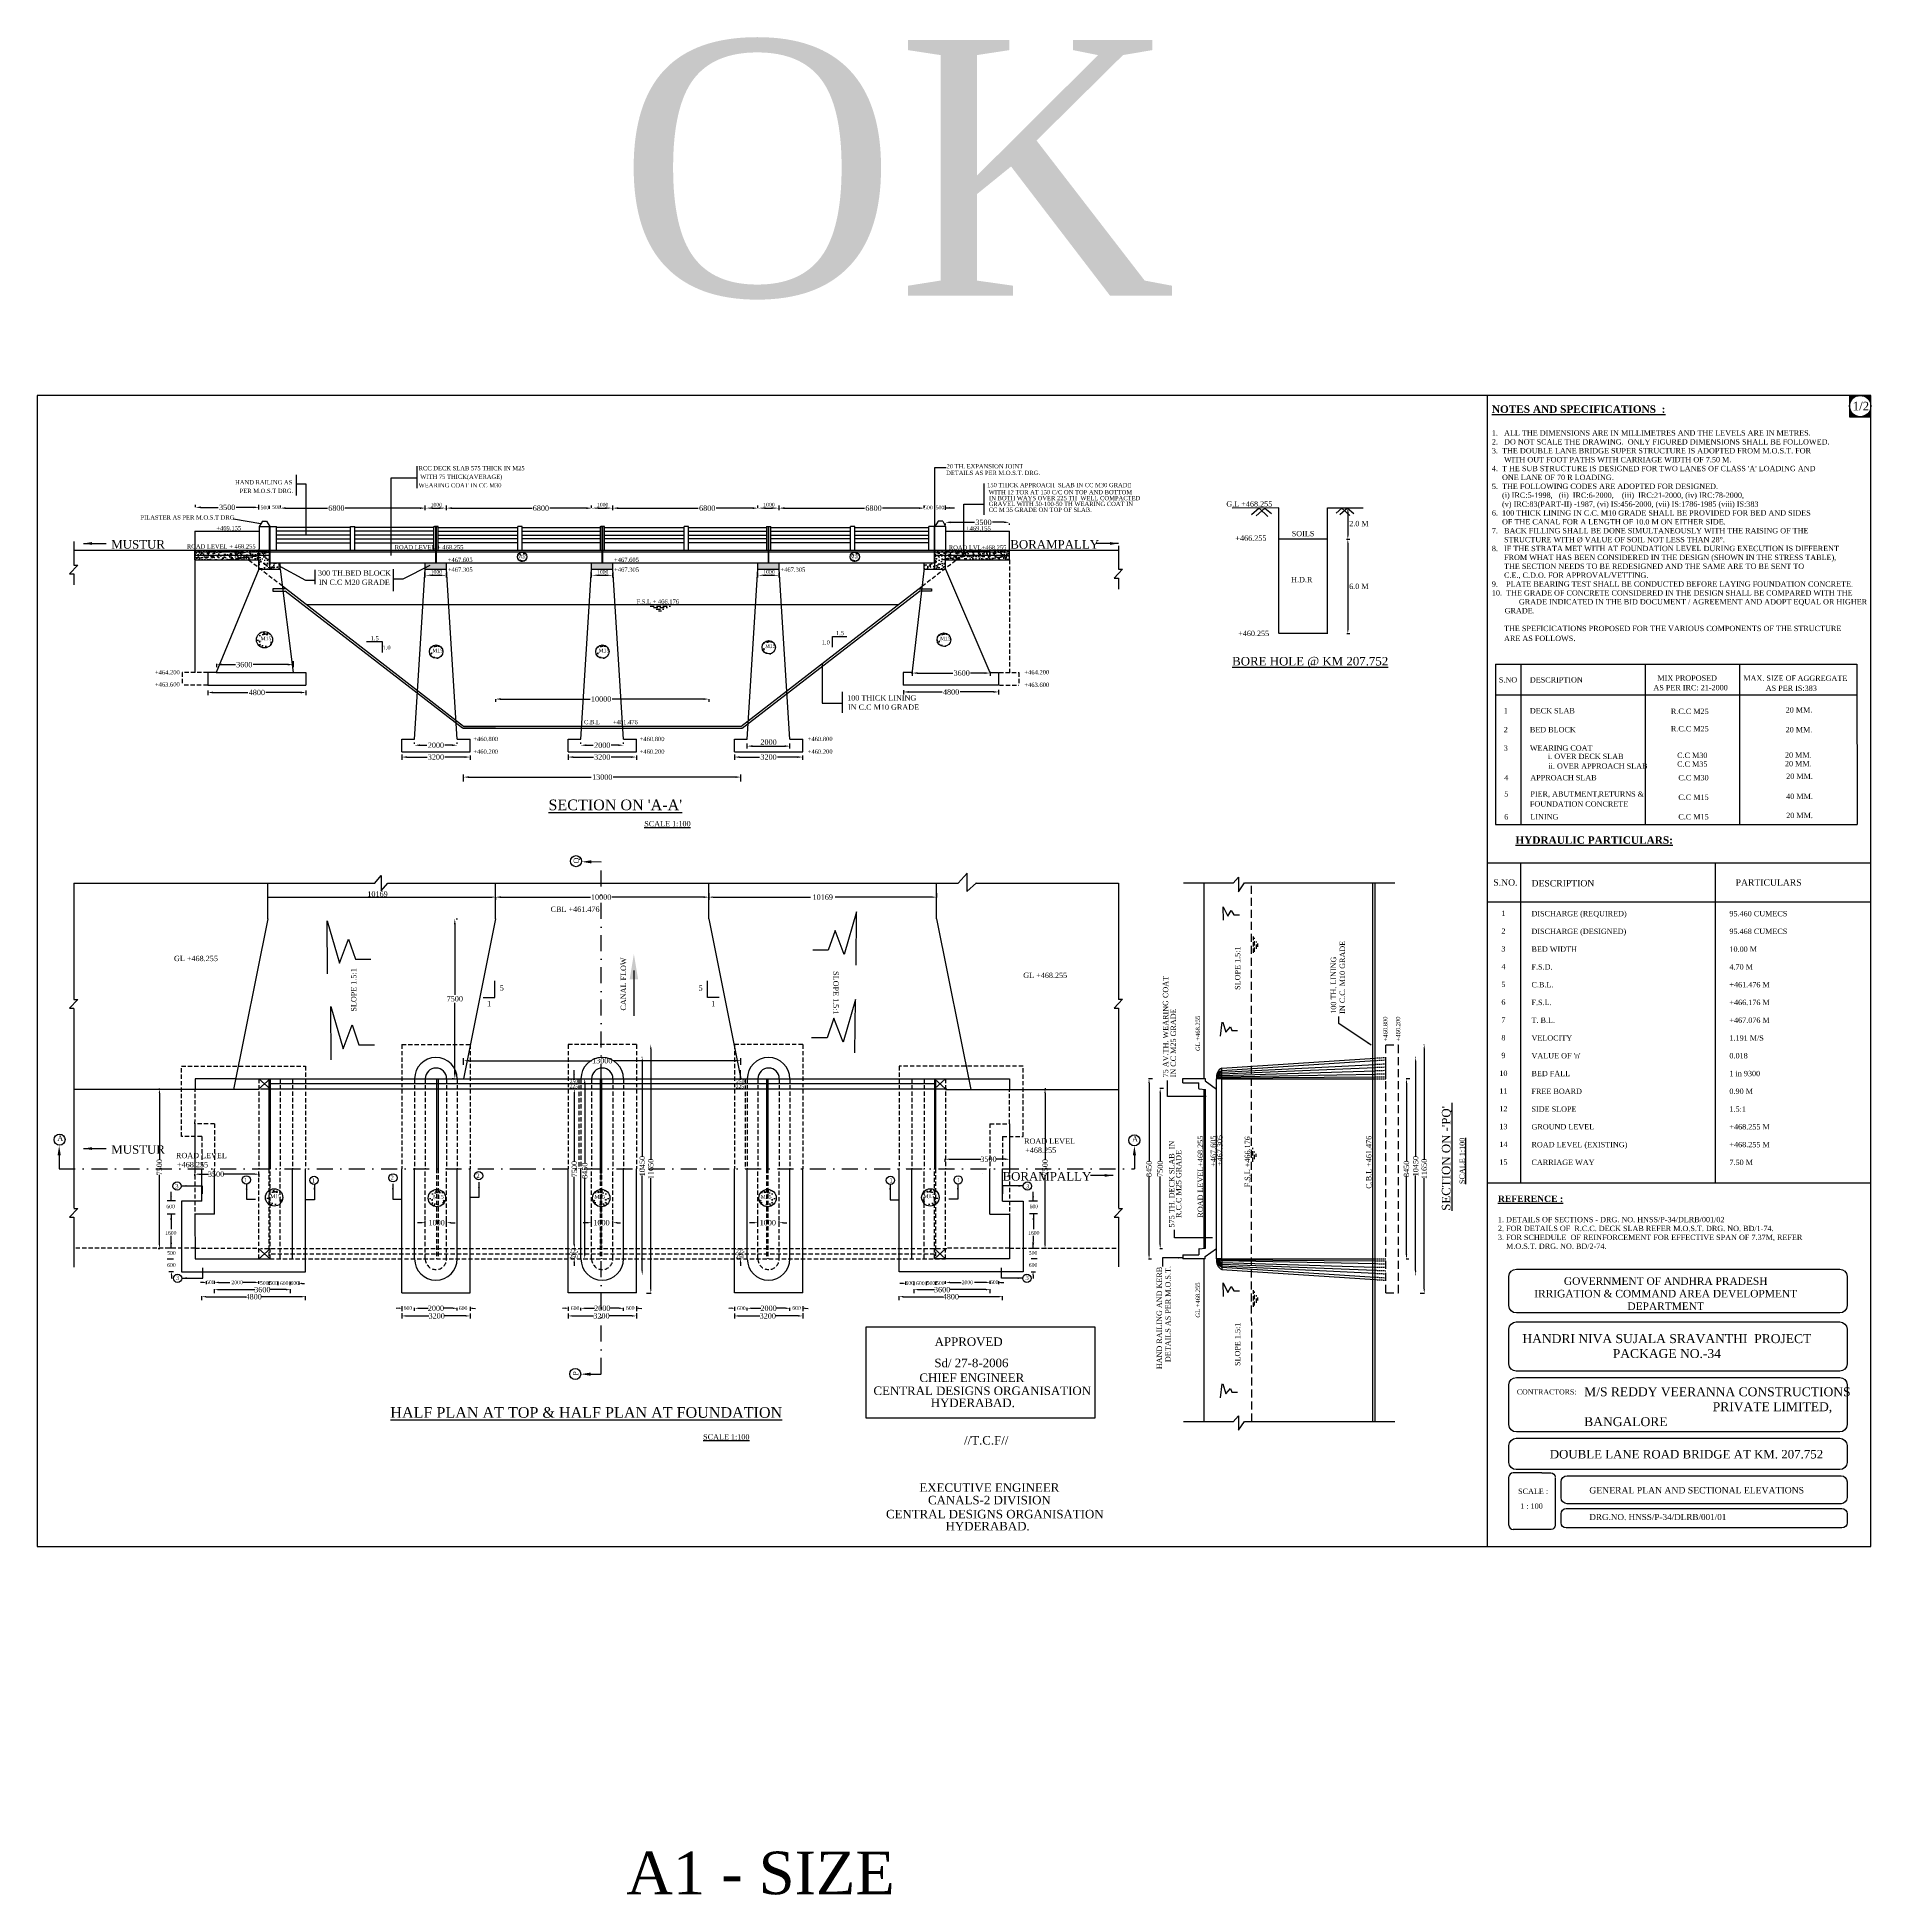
# Model space of a CAD drawing. Header units: millimetres. Extents: x 17 to 877, y -131 to 1336.
# Drawn here: x 17 to 877, y -131 to 740 of the extents above; entities that cross this region are included whole.
import ezdxf
from ezdxf.enums import TextEntityAlignment as Align

# ---------------------------------------------------------------- set-up
doc = ezdxf.new("R2010")
doc.units = ezdxf.units.MM
doc.header["$MEASUREMENT"] = 0
for name, pattern in [('ACAD_ISO03W100', [30, 12, -18]), ('DASHDOT', [1, 0.5, -0.25, 0, -0.25]), ('HIDDEN', [0.375, 0.25, -0.125])]:
    doc.linetypes.add(name, pattern=pattern)
doc.layers.add('SHEET', color=3, linetype='Continuous')
doc.styles.get("Standard").update_dxf_attribs({"font": 'times.ttf', "height": 2.5})
doc.dimstyles.new('ISO-25', dxfattribs={"dimtxt": 2.5, "dimasz": 2.5, "dimexe": 1.25, "dimexo": 0.625, "dimtad": 1, "dimtih": 1, "dimtoh": 1, "dimdsep": 46, "dimtxsty": 'Standard', "dimcen": 0.54, "dimadec": 0, "dimazin": 0, "dimtfac": 1, "dimtofl": 0, "dimtmove": 0, "dimatfit": 3, "dimfxl": 1, "dimarcsym": 0})
doc.dimstyles.get("Standard").update_dxf_attribs({"dimtxt": 2.5, "dimasz": 2.5, "dimexe": 0.01, "dimexo": 0.0625, "dimgap": 0.01, "dimtad": 0, "dimtih": 1, "dimtoh": 1, "dimdec": 4, "dimzin": 0, "dimdsep": 46, "dimtxsty": 'Standard', "dimcen": 0.09, "dimadec": 0, "dimazin": 0, "dimtfac": 1, "dimtdec": 4, "dimtofl": 0, "dimtmove": 0, "dimatfit": 3, "dimfxl": 1, "dimtolj": 1, "dimtzin": 0, "dimarcsym": 0})
doc.dimstyles.new('STANDARD$0', dxfattribs={"dimscale": 88.888889, "dimtxt": 0.02, "dimasz": 0.02, "dimexe": 0.01, "dimexo": 0.1, "dimgap": 0.01, "dimtad": 2, "dimtih": 1, "dimtoh": 1, "dimdec": 0, "dimzin": 1, "dimdsep": 46, "dimtxsty": 'Standard', "dimcen": 0.09, "dimadec": 0, "dimazin": 0, "dimtfac": 1, "dimtdec": 4, "dimtofl": 0, "dimtmove": 0, "dimatfit": 3, "dimfxl": 1, "dimtolj": 1, "dimtzin": 1, "dimarcsym": 0})
doc.dimstyles.new('STANDARD$7', dxfattribs={"dimtxt": 2, "dimasz": 2, "dimexe": 1.25, "dimexo": 0.625, "dimtad": 1, "dimdec": 0, "dimlfac": 0.5, "dimdsep": 46, "dimtxsty": 'Standard', "dimcen": 2.5, "dimadec": 0, "dimazin": 0, "dimtfac": 1, "dimtdec": 0, "dimtmove": 0, "dimatfit": 3, "dimfxl": 1, "dimtolj": 1, "dimtzin": 0, "dimarcsym": 0})
pattern_1 = [(50, (-57.741, 9.944), (1.7931505, -0.1568803), [0.1875, -2.0625]), (355, (-57.741, 9.944), (-0.3468783, 1.8804803), [0.15, -1.65]), (100.4514, (-57.5916, 9.931), (1.4462735, 1.723599), [0.1593505, -1.7528553]), (46.1842, (-57.741, 10.444), (2.668103, -0.4137975), [0.28125, -3.09375]), (96.6356, (-57.5187, 10.4096), (2.336657, 2.435295), [0.239026, -2.629282]), (351.1842, (-57.741, 10.444), (2.336655, 2.435297), [0.225, -2.475]), (21, (-57.491, 10.319), (1.4922676, -1.0065472), [0.1875, -2.0625]), (326, (-57.491, 10.319), (0.6082883, 1.812875), [0.15, -1.65]), (71.4514, (-57.3667, 10.2352), (2.1005566, 0.806326), [0.1593505, -1.7528553]), (37.5, (-57.74103, 9.94406), (0.03039964, 0.83223463), [0, -1.63, 0, -1.675, 0, -1.65625]), (7.5, (-57.741, 9.9441), (0.6576738, 0.9860293), [0, -0.955, 0, -1.5925, 0, -0.63125]), (327.5, (-58.29853, 9.94406), (1.3345561, -0.0563872), [0, -0.625, 0, -1.95, 0, -2.5875]), (317.5, (-58.5485, 9.944), (1.4579654, 0.2502625), [0, -0.8125, 0, -1.295, 0, -1.8375])]
pattern_2 = [(50, (20.259, 9.944), (1.7931505, -0.1568803), [0.1875, -2.0625]), (355, (20.259, 9.944), (-0.3468783, 1.8804803), [0.15, -1.65]), (100.4514, (20.4084, 9.931), (1.4462735, 1.723599), [0.1593505, -1.7528553]), (46.1842, (20.259, 10.444), (2.6681026, -0.4137975), [0.28125, -3.09375]), (96.6356, (20.4813, 10.4096), (2.336657, 2.435295), [0.239026, -2.629282]), (351.1842, (20.259, 10.444), (2.336655, 2.435297), [0.225, -2.475]), (21, (20.509, 10.319), (1.4922676, -1.0065472), [0.1875, -2.0625]), (326, (20.509, 10.319), (0.6082883, 1.812875), [0.15, -1.65]), (71.4514, (20.6333, 10.2352), (2.1005566, 0.8063262), [0.1593505, -1.7528553]), (37.5, (20.25897, 9.94406), (0.03039964, 0.83223463), [0, -1.63, 0, -1.675, 0, -1.65625]), (7.5, (20.259, 9.9441), (0.6576738, 0.9860293), [0, -0.955, 0, -1.5925, 0, -0.63125]), (327.5, (19.70147, 9.94406), (1.3345561, -0.0563872), [0, -0.625, 0, -1.95, 0, -2.5875]), (317.5, (19.4515, 9.944), (1.4579654, 0.2502625), [0, -0.8125, 0, -1.295, 0, -1.8375])]
pattern_3 = [(50, (20.259, 9.944), (3.586301, -0.313761), [0.375, -4.125]), (355, (20.259, 9.944), (-0.693757, 3.76096), [0.3, -3.3]), (100.4514, (20.5578, 9.918), (2.892547, 3.447198), [0.3187, -3.50571]), (46.1842, (20.259, 10.944), (5.336205, -0.827595), [0.5625, -6.1875]), (96.6356, (20.7037, 10.875), (4.673314, 4.87059), [0.47805, -5.258565]), (351.1842, (20.259, 10.944), (4.67331, 4.870593), [0.45, -4.95]), (21, (20.759, 10.694), (2.984535, -2.013094), [0.375, -4.125]), (326, (20.759, 10.694), (1.216577, 3.62575), [0.3, -3.3]), (71.4514, (21.0077, 10.5263), (4.201113, 1.612652), [0.3187, -3.50571]), (37.5, (20.259, 9.944), (0.0607993, 1.6644693), [0, -3.26, 0, -3.35, 0, -3.3125]), (7.5, (20.259, 9.944), (1.3153477, 1.9720586), [0, -1.91, 0, -3.185, 0, -1.2625]), (327.5, (19.144, 9.944), (2.6691122, -0.1127744), [0, -1.25, 0, -3.9, 0, -5.175]), (317.5, (18.644, 9.944), (2.915931, 0.500525), [0, -1.625, 0, -2.59, 0, -3.675])]
pattern_4 = [(50, (-18.741, 9.944), (3.586301, -0.313761), [0.375, -4.125]), (355, (-18.741, 9.944), (-0.693757, 3.76096), [0.3, -3.3]), (100.4514, (-18.4422, 9.918), (2.892547, 3.447198), [0.3187, -3.50571]), (46.1842, (-18.741, 10.944), (5.336205, -0.827595), [0.5625, -6.1875]), (96.6356, (-18.2963, 10.875), (4.673314, 4.87059), [0.47805, -5.258565]), (351.1842, (-18.741, 10.944), (4.67331, 4.870593), [0.45, -4.95]), (21, (-18.241, 10.694), (2.984535, -2.013094), [0.375, -4.125]), (326, (-18.241, 10.694), (1.216577, 3.62575), [0.3, -3.3]), (71.4514, (-17.9923, 10.5263), (4.201113, 1.612652), [0.3187, -3.50571]), (37.5, (-18.741, 9.944), (0.0607993, 1.6644693), [0, -3.26, 0, -3.35, 0, -3.3125]), (7.5, (-18.741, 9.944), (1.3153477, 1.9720586), [0, -1.91, 0, -3.185, 0, -1.2625]), (327.5, (-19.856, 9.944), (2.6691122, -0.1127744), [0, -1.25, 0, -3.9, 0, -5.175]), (317.5, (-20.356, 9.944), (2.915931, 0.500525), [0, -1.625, 0, -2.59, 0, -3.675])]

# ---------------------------------------------------------------- blocks, each defined once
blk = doc.blocks.new('*D4')
at = {"color": 0, "lineweight": -2, "transparency": 16777216}
for p, q in [((268.83, 246.73), (269.32, 246.73)), ((269.14, 244.73), (269.14, 212.71)), ((269.14, 173.83), (269.14, 205.58)), ((268.49, 171.83), (269.32, 171.83))]:
    blk.add_line(p, q, dxfattribs=at)
at = {"color": 0, "transparency": 16777216}
for points in [[(268.81, 244.73), (269.47, 244.73), (269.14, 246.73)], [(268.81, 173.83), (269.47, 173.83), (269.14, 171.83)]]:
    blk.add_solid(points, dxfattribs=at)
at = {"layer": 'Defpoints', "color": 0, "transparency": 16777216}
for p in [(268.77, 246.73), (269.14, 246.73), (268.42, 171.83)]:
    blk.add_point(p, dxfattribs=at)
at = {"color": 0, "transparency": 16777216, "insert": (269.14, 209.15), "char_height": 2.5, "attachment_point": 5, "rotation": 90}
blk.add_mtext('\\A1;7500', dxfattribs=at)
blk = doc.blocks.new('*D5')
at = {"color": 0, "lineweight": -2, "transparency": 16777216}
for p, q in [((273.7, 251.54), (274.19, 251.54)), ((274.01, 249.54), (274.01, 211.9)), ((274.01, 169.04), (274.01, 204.85)), ((273.35, 167.04), (274.19, 167.04))]:
    blk.add_line(p, q, dxfattribs=at)
at = {"color": 0, "transparency": 16777216}
for points in [[(273.67, 249.54), (274.34, 249.54), (274.01, 251.54)], [(273.67, 169.04), (274.34, 169.04), (274.01, 167.04)]]:
    blk.add_solid(points, dxfattribs=at)
at = {"layer": 'Defpoints', "color": 0, "transparency": 16777216}
for p in [(273.64, 251.54), (274.01, 251.54), (273.29, 167.04)]:
    blk.add_point(p, dxfattribs=at)
at = {"color": 0, "transparency": 16777216, "insert": (274.01, 208.38), "char_height": 2.5, "attachment_point": 5, "rotation": 90}
blk.add_mtext('\\A1;8450', dxfattribs=at)
blk = doc.blocks.new('*D6')
at = {"color": 0, "lineweight": -2, "transparency": 16777216}
for p, q in [((194.23, 142.73), (194.23, 144.05)), ((196.23, 143.87), (200.63, 143.87)), ((212.23, 143.87), (207.83, 143.87)), ((214.23, 142.8), (214.23, 144.05))]:
    blk.add_line(p, q, dxfattribs=at)
at = {"color": 0, "transparency": 16777216}
for points in [[(196.23, 144.2), (196.23, 143.53), (194.23, 143.87)], [(212.23, 144.2), (212.23, 143.53), (214.23, 143.87)]]:
    blk.add_solid(points, dxfattribs=at)
at = {"layer": 'Defpoints', "color": 0, "transparency": 16777216}
for p in [(194.23, 142.67), (214.23, 143.87), (214.23, 142.74)]:
    blk.add_point(p, dxfattribs=at)
at = {"color": 0, "transparency": 16777216, "insert": (204.23, 143.87), "char_height": 2.5, "attachment_point": 5}
blk.add_mtext('\\A1;2000', dxfattribs=at)
blk = doc.blocks.new('*D7')
at = {"color": 0, "lineweight": -2, "transparency": 16777216}
for p, q in [((91.13, 205.93), (91.13, 206.95)), ((93.13, 206.77), (97.54, 206.77)), ((119.36, 206.77), (104.66, 206.77)), ((121.36, 205.48), (121.36, 206.95))]:
    blk.add_line(p, q, dxfattribs=at)
at = {"color": 0, "transparency": 16777216}
for points in [[(93.13, 207.1), (93.13, 206.44), (91.13, 206.77)], [(119.36, 207.1), (119.36, 206.44), (121.36, 206.77)]]:
    blk.add_solid(points, dxfattribs=at)
at = {"layer": 'Defpoints', "color": 0, "transparency": 16777216}
for p in [(91.13, 205.87), (121.36, 206.77), (121.36, 205.41)]:
    blk.add_point(p, dxfattribs=at)
at = {"color": 0, "transparency": 16777216, "insert": (101.1, 206.77), "char_height": 2.5, "attachment_point": 5}
blk.add_mtext('\\A1;3500', dxfattribs=at)
blk = doc.blocks.new('*D8')
at = {"color": 0, "lineweight": -2, "transparency": 16777216}
for p, q in [((100.32, 150.89), (100.32, 152.78)), ((102.32, 152.6), (119.27, 152.6)), ((133.95, 152.6), (126.39, 152.6)), ((135.95, 150.89), (135.95, 152.78))]:
    blk.add_line(p, q, dxfattribs=at)
at = {"color": 0, "transparency": 16777216}
for points in [[(102.32, 152.93), (102.32, 152.27), (100.32, 152.6)], [(133.95, 152.93), (133.95, 152.27), (135.95, 152.6)]]:
    blk.add_solid(points, dxfattribs=at)
at = {"layer": 'Defpoints', "color": 0, "transparency": 16777216}
for p in [(100.32, 150.82), (135.95, 152.6), (135.95, 150.82)]:
    blk.add_point(p, dxfattribs=at)
at = {"color": 0, "transparency": 16777216, "insert": (122.83, 152.6), "char_height": 2.5, "attachment_point": 5}
blk.add_mtext('\\A1;3600', dxfattribs=at)
blk = doc.blocks.new('*D9')
at = {"color": 0, "lineweight": -2, "transparency": 16777216}
for p, q in [((94.45, 147.71), (94.45, 149.48)), ((96.45, 149.3), (115.14, 149.3)), ((141.03, 149.3), (122.35, 149.3)), ((143.03, 147.71), (143.03, 149.48))]:
    blk.add_line(p, q, dxfattribs=at)
at = {"color": 0, "transparency": 16777216}
for points in [[(96.45, 149.64), (96.45, 148.97), (94.45, 149.3)], [(141.03, 149.64), (141.03, 148.97), (143.03, 149.3)]]:
    blk.add_solid(points, dxfattribs=at)
at = {"layer": 'Defpoints', "color": 0, "transparency": 16777216}
for p in [(143.03, 149.3), (94.45, 147.64), (143.03, 147.64)]:
    blk.add_point(p, dxfattribs=at)
at = {"color": 0, "transparency": 16777216, "insert": (118.74, 149.3), "char_height": 2.5, "attachment_point": 5}
blk.add_mtext('\\A1;4800', dxfattribs=at)
blk = doc.blocks.new('*D10')
at = {"color": 0, "lineweight": -2, "transparency": 16777216}
for p, q in [((540.27, 251.54), (538.5, 251.54)), ((538.68, 249.54), (538.68, 212.78)), ((538.68, 168.97), (538.68, 205.73)), ((539.8, 166.97), (538.5, 166.97))]:
    blk.add_line(p, q, dxfattribs=at)
at = {"color": 0, "transparency": 16777216}
for points in [[(538.35, 249.54), (539.01, 249.54), (538.68, 251.54)], [(538.35, 168.97), (539.01, 168.97), (538.68, 166.97)]]:
    blk.add_solid(points, dxfattribs=at)
at = {"layer": 'Defpoints', "color": 0, "transparency": 16777216}
for p in [(538.68, 251.54), (540.33, 251.54), (539.87, 166.97)]:
    blk.add_point(p, dxfattribs=at)
at = {"color": 0, "transparency": 16777216, "insert": (538.68, 209.25), "char_height": 2.5, "attachment_point": 5, "rotation": 90}
blk.add_mtext('\\A1;8450', dxfattribs=at)
blk = doc.blocks.new('*D11')
at = {"color": 0, "lineweight": -2, "transparency": 16777216}
for p, q in [((667.68, 267.51), (667.56, 267.51)), ((667.74, 265.51), (667.74, 213.57)), ((667.74, 152.94), (667.74, 204.89)), ((665.78, 150.94), (667.92, 150.94))]:
    blk.add_line(p, q, dxfattribs=at)
at = {"color": 0, "transparency": 16777216}
for points in [[(667.41, 265.51), (668.08, 265.51), (667.74, 267.51)], [(667.41, 152.94), (668.08, 152.94), (667.74, 150.94)]]:
    blk.add_solid(points, dxfattribs=at)
at = {"layer": 'Defpoints', "color": 0, "transparency": 16777216}
for p in [(667.74, 267.51), (667.74, 267.51), (665.72, 150.94)]:
    blk.add_point(p, dxfattribs=at)
at = {"color": 0, "transparency": 16777216, "insert": (667.74, 209.23), "char_height": 2.5, "attachment_point": 5, "rotation": 90}
blk.add_mtext('\\A1;11650', dxfattribs=at)
blk = doc.blocks.new('*D12')
at = {"color": 0, "lineweight": -2, "transparency": 16777216}
for p, q in [((663.66, 261.54), (663.54, 261.54)), ((663.72, 259.54), (663.72, 214.88)), ((663.72, 161.54), (663.72, 206.2)), ((663.66, 159.54), (663.54, 159.54))]:
    blk.add_line(p, q, dxfattribs=at)
at = {"color": 0, "transparency": 16777216}
for points in [[(663.38, 259.54), (664.05, 259.54), (663.72, 261.54)], [(663.38, 161.54), (664.05, 161.54), (663.72, 159.54)]]:
    blk.add_solid(points, dxfattribs=at)
at = {"layer": 'Defpoints', "color": 0, "transparency": 16777216}
for p in [(663.72, 261.54), (663.72, 261.54), (663.72, 159.54)]:
    blk.add_point(p, dxfattribs=at)
at = {"color": 0, "transparency": 16777216, "insert": (663.72, 210.54), "char_height": 2.5, "attachment_point": 5, "rotation": 90}
blk.add_mtext('\\A1;10450', dxfattribs=at)
blk = doc.blocks.new('*D13')
at = {"color": 0, "lineweight": -2, "transparency": 16777216}
for p, q in [((74.25, 246.79), (74.74, 246.79)), ((74.56, 244.79), (74.56, 213.59)), ((74.56, 173.85), (74.56, 206.46)), ((73.9, 171.85), (74.74, 171.85))]:
    blk.add_line(p, q, dxfattribs=at)
at = {"color": 0, "transparency": 16777216}
for points in [[(74.22, 244.79), (74.89, 244.79), (74.56, 246.79)], [(74.22, 173.85), (74.89, 173.85), (74.56, 171.85)]]:
    blk.add_solid(points, dxfattribs=at)
at = {"layer": 'Defpoints', "color": 0, "transparency": 16777216}
for p in [(74.19, 246.79), (74.56, 246.79), (73.84, 171.85)]:
    blk.add_point(p, dxfattribs=at)
at = {"color": 0, "transparency": 16777216, "insert": (74.56, 210.03), "char_height": 2.5, "attachment_point": 5, "rotation": 90}
blk.add_mtext('\\A1;7500', dxfattribs=at)
blk = doc.blocks.new('*D14')
at = {"color": 0, "lineweight": -2, "transparency": 16777216}
for p, q in [((661.01, 251.54), (659.24, 251.54)), ((659.42, 249.54), (659.42, 212.78)), ((659.42, 168.97), (659.42, 205.73)), ((660.54, 166.97), (659.24, 166.97))]:
    blk.add_line(p, q, dxfattribs=at)
at = {"color": 0, "transparency": 16777216}
for points in [[(659.09, 249.54), (659.75, 249.54), (659.42, 251.54)], [(659.09, 168.97), (659.75, 168.97), (659.42, 166.97)]]:
    blk.add_solid(points, dxfattribs=at)
at = {"layer": 'Defpoints', "color": 0, "transparency": 16777216}
for p in [(659.42, 251.54), (661.07, 251.54), (660.6, 166.97)]:
    blk.add_point(p, dxfattribs=at)
at = {"color": 0, "transparency": 16777216, "insert": (659.42, 209.25), "char_height": 2.5, "attachment_point": 5, "rotation": 90}
blk.add_mtext('\\A1;8450', dxfattribs=at)
blk = doc.blocks.new('*D15')
at = {"color": 0, "lineweight": -2, "transparency": 16777216}
for p, q in [((545.5, 246.9), (543.73, 246.9)), ((543.91, 244.9), (543.91, 212.88)), ((543.91, 173.72), (543.91, 205.74)), ((545.04, 171.72), (543.73, 171.72))]:
    blk.add_line(p, q, dxfattribs=at)
at = {"color": 0, "transparency": 16777216}
for points in [[(543.58, 244.9), (544.25, 244.9), (543.91, 246.9)], [(543.58, 173.72), (544.25, 173.72), (543.91, 171.72)]]:
    blk.add_solid(points, dxfattribs=at)
at = {"layer": 'Defpoints', "color": 0, "transparency": 16777216}
for p in [(543.91, 246.9), (545.56, 246.9), (545.1, 171.72)]:
    blk.add_point(p, dxfattribs=at)
at = {"color": 0, "transparency": 16777216, "insert": (543.91, 209.31), "char_height": 2.5, "attachment_point": 5, "rotation": 90}
blk.add_mtext('\\A1;7500', dxfattribs=at)
blk = doc.blocks.new('*D24')
at = {"color": 0, "lineweight": -2, "transparency": 16777216}
for p, q in [((131.26, 519.45), (131.26, 520.47)), ((133.76, 519.22), (153.37, 519.22)), ((196.73, 519.22), (161.72, 519.22)), ((199.23, 519.1), (199.23, 520.47))]:
    blk.add_line(p, q, dxfattribs=at)
at = {"color": 0, "transparency": 16777216}
for points in [[(133.76, 519.64), (133.76, 518.81), (131.26, 519.22)], [(196.73, 519.64), (196.73, 518.81), (199.23, 519.22)]]:
    blk.add_solid(points, dxfattribs=at)
at = {"layer": 'Defpoints', "color": 0, "transparency": 16777216}
for p in [(131.26, 519.22), (131.26, 518.82), (199.23, 518.48)]:
    blk.add_point(p, dxfattribs=at)
at = {"color": 0, "transparency": 16777216, "insert": (157.54, 519.22), "char_height": 2.5, "attachment_point": 5}
blk.add_mtext('6800', dxfattribs=at)
blk = doc.blocks.new('*D23')
at = {"color": 0, "lineweight": -2, "transparency": 16777216}
for p, q in [((217.23, 391.04), (217.23, 394.29)), ((219.73, 393.04), (277.03, 393.04)), ((344.73, 393.04), (287.43, 393.04)), ((347.23, 391.04), (347.23, 394.29))]:
    blk.add_line(p, q, dxfattribs=at)
at = {"color": 0, "transparency": 16777216}
for points in [[(219.73, 393.46), (219.73, 392.62), (217.23, 393.04)], [(344.73, 393.46), (344.73, 392.62), (347.23, 393.04)]]:
    blk.add_solid(points, dxfattribs=at)
at = {"layer": 'Defpoints', "color": 0, "transparency": 16777216}
for p in [(347.23, 393.04), (217.23, 390.42), (347.23, 390.42)]:
    blk.add_point(p, dxfattribs=at)
at = {"color": 0, "transparency": 16777216, "insert": (282.23, 393.04), "char_height": 2.5, "attachment_point": 5}
blk.add_mtext('13000', dxfattribs=at)
blk = doc.blocks.new('*D18')
at = {"color": 0, "lineweight": -2, "transparency": 16777216}
for p, q in [((97.24, 433.6), (97.24, 431.47)), ((99.74, 432.72), (116.03, 432.72)), ((140.76, 432.72), (124.47, 432.72)), ((143.26, 433.71), (143.26, 431.47))]:
    blk.add_line(p, q, dxfattribs=at)
at = {"color": 0, "transparency": 16777216}
for points in [[(99.74, 433.14), (99.74, 432.31), (97.24, 432.72)], [(140.76, 433.14), (140.76, 432.31), (143.26, 432.72)]]:
    blk.add_solid(points, dxfattribs=at)
at = {"layer": 'Defpoints', "color": 0, "transparency": 16777216}
for p in [(97.24, 434.23), (97.24, 432.72), (143.26, 434.33)]:
    blk.add_point(p, dxfattribs=at)
at = {"color": 0, "transparency": 16777216, "insert": (120.25, 432.72), "char_height": 2.5, "attachment_point": 5}
blk.add_mtext('4800', dxfattribs=at)
blk = doc.blocks.new('*D17')
at = {"color": 0, "lineweight": -2, "transparency": 16777216}
for p, q in [((101.32, 446.2), (101.32, 444.56)), ((103.82, 445.81), (110.18, 445.81)), ((134.74, 445.81), (118.53, 445.81)), ((137.24, 447.35), (137.24, 444.56))]:
    blk.add_line(p, q, dxfattribs=at)
at = {"color": 0, "transparency": 16777216}
for points in [[(103.82, 446.23), (103.82, 445.39), (101.32, 445.81)], [(134.74, 446.23), (134.74, 445.39), (137.24, 445.81)]]:
    blk.add_solid(points, dxfattribs=at)
at = {"layer": 'Defpoints', "color": 0, "transparency": 16777216}
for p in [(101.32, 446.82), (101.32, 445.81), (137.24, 447.97)]:
    blk.add_point(p, dxfattribs=at)
at = {"color": 0, "transparency": 16777216, "insert": (114.35, 445.81), "char_height": 2.5, "attachment_point": 5}
blk.add_mtext('3600', dxfattribs=at)
blk = doc.blocks.new('*D16')
at = {"color": 0, "lineweight": -2, "transparency": 16777216}
for p, q in [((91.48, 519.69), (91.48, 520.82)), ((93.98, 519.57), (102.17, 519.57)), ((118.71, 519.57), (110.52, 519.57)), ((121.21, 519.73), (121.21, 520.82))]:
    blk.add_line(p, q, dxfattribs=at)
at = {"color": 0, "transparency": 16777216}
for points in [[(93.98, 519.98), (93.98, 519.15), (91.48, 519.57)], [(118.71, 519.98), (118.71, 519.15), (121.21, 519.57)]]:
    blk.add_solid(points, dxfattribs=at)
at = {"layer": 'Defpoints', "color": 0, "transparency": 16777216}
for p in [(91.48, 519.57), (91.48, 519.06), (121.21, 519.1)]:
    blk.add_point(p, dxfattribs=at)
at = {"color": 0, "transparency": 16777216, "insert": (106.34, 519.57), "char_height": 2.5, "attachment_point": 5}
blk.add_mtext('3500', dxfattribs=at)
blk = doc.blocks.new('*D20')
at = {"color": 0, "lineweight": -2, "transparency": 16777216}
for p, q in [((423.54, 433.85), (423.54, 431.73)), ((426.04, 432.98), (441.62, 432.98)), ((465.64, 432.98), (450.06, 432.98)), ((468.14, 433.96), (468.14, 431.73))]:
    blk.add_line(p, q, dxfattribs=at)
at = {"color": 0, "transparency": 16777216}
for points in [[(426.04, 433.39), (426.04, 432.56), (423.54, 432.98)], [(465.64, 433.39), (465.64, 432.56), (468.14, 432.98)]]:
    blk.add_solid(points, dxfattribs=at)
at = {"layer": 'Defpoints', "color": 0, "transparency": 16777216}
for p in [(423.54, 434.48), (423.54, 432.98), (468.14, 434.59)]:
    blk.add_point(p, dxfattribs=at)
at = {"color": 0, "transparency": 16777216, "insert": (445.84, 432.98), "char_height": 2.5, "attachment_point": 5}
blk.add_mtext('4800', dxfattribs=at)
blk = doc.blocks.new('*D19')
at = {"color": 0, "lineweight": -2, "transparency": 16777216}
for p, q in [((427.63, 442.23), (427.63, 440.59)), ((430.13, 441.84), (446.66, 441.84)), ((461.62, 441.84), (455.01, 441.84)), ((464.12, 442.45), (464.12, 440.59))]:
    blk.add_line(p, q, dxfattribs=at)
at = {"color": 0, "transparency": 16777216}
for points in [[(430.13, 442.26), (430.13, 441.43), (427.63, 441.84)], [(461.62, 442.26), (461.62, 441.43), (464.12, 441.84)]]:
    blk.add_solid(points, dxfattribs=at)
at = {"layer": 'Defpoints', "color": 0, "transparency": 16777216}
for p in [(427.63, 442.85), (427.63, 441.84), (464.12, 443.08)]:
    blk.add_point(p, dxfattribs=at)
at = {"color": 0, "transparency": 16777216, "insert": (450.83, 441.84), "char_height": 2.5, "attachment_point": 5}
blk.add_mtext('3600', dxfattribs=at)
blk = doc.blocks.new('*D22')
at = {"color": 0, "lineweight": -2, "transparency": 16777216}
for p, q in [((194.23, 408.62), (194.23, 409.25)), ((196.73, 408), (200.02, 408)), ((211.73, 408), (208.44, 408)), ((214.23, 408.62), (214.23, 409.25))]:
    blk.add_line(p, q, dxfattribs=at)
at = {"color": 0, "transparency": 16777216}
for points in [[(196.73, 408.41), (196.73, 407.58), (194.23, 408)], [(211.73, 408.41), (211.73, 407.58), (214.23, 408)]]:
    blk.add_solid(points, dxfattribs=at)
at = {"layer": 'Defpoints', "color": 0, "transparency": 16777216}
for p in [(194.23, 408), (214.23, 408), (214.23, 408)]:
    blk.add_point(p, dxfattribs=at)
at = {"color": 0, "transparency": 16777216, "insert": (204.23, 408), "char_height": 2.5, "attachment_point": 5}
blk.add_mtext('2000', dxfattribs=at)
blk = doc.blocks.new('*D21')
at = {"color": 0, "lineweight": -2, "transparency": 16777216}
for p, q in [((188.23, 403.62), (188.23, 401.19)), ((190.73, 402.44), (200.06, 402.44)), ((217.73, 402.44), (208.41, 402.44)), ((220.23, 403.16), (220.23, 401.19))]:
    blk.add_line(p, q, dxfattribs=at)
at = {"color": 0, "transparency": 16777216}
for points in [[(190.73, 402.85), (190.73, 402.02), (188.23, 402.44)], [(217.73, 402.85), (217.73, 402.02), (220.23, 402.44)]]:
    blk.add_solid(points, dxfattribs=at)
at = {"layer": 'Defpoints', "color": 0, "transparency": 16777216}
for p in [(188.23, 404.24), (220.23, 403.79), (220.23, 402.44)]:
    blk.add_point(p, dxfattribs=at)
at = {"color": 0, "transparency": 16777216, "insert": (204.23, 402.44), "char_height": 2.5, "attachment_point": 5}
blk.add_mtext('3200', dxfattribs=at)
blk = doc.blocks.new('*D26')
at = {"color": 0, "lineweight": -2, "transparency": 16777216}
for p, q in [((443.13, 511.98), (443.13, 511.3)), ((445.63, 512.55), (456.85, 512.55)), ((470.62, 512.55), (465.2, 512.55)), ((473.12, 512.01), (473.12, 511.3))]:
    blk.add_line(p, q, dxfattribs=at)
at = {"color": 0, "transparency": 16777216}
for points in [[(445.63, 512.97), (445.63, 512.14), (443.13, 512.55)], [(470.62, 512.97), (470.62, 512.14), (473.12, 512.55)]]:
    blk.add_solid(points, dxfattribs=at)
at = {"layer": 'Defpoints', "color": 0, "transparency": 16777216}
for p in [(443.13, 512.61), (443.13, 512.55), (473.12, 512.63)]:
    blk.add_point(p, dxfattribs=at)
at = {"color": 0, "transparency": 16777216, "insert": (461.03, 512.55), "char_height": 2.5, "attachment_point": 5}
blk.add_mtext('3500', dxfattribs=at)
blk = doc.blocks.new('*D25')
at = {"color": 0, "lineweight": -2, "transparency": 16777216}
for p, q in [((209.23, 519.64), (209.23, 520.45)), ((211.73, 519.2), (249.29, 519.2)), ((274.73, 519.2), (257.63, 519.2)), ((277.23, 519.29), (277.23, 520.45))]:
    blk.add_line(p, q, dxfattribs=at)
at = {"color": 0, "transparency": 16777216}
for points in [[(211.73, 519.62), (211.73, 518.78), (209.23, 519.2)], [(274.73, 519.62), (274.73, 518.78), (277.23, 519.2)]]:
    blk.add_solid(points, dxfattribs=at)
at = {"layer": 'Defpoints', "color": 0, "transparency": 16777216}
for p in [(209.23, 519.2), (209.23, 519.01), (277.23, 518.67)]:
    blk.add_point(p, dxfattribs=at)
at = {"color": 0, "transparency": 16777216, "insert": (253.46, 519.2), "char_height": 2.5, "attachment_point": 5}
blk.add_mtext('6800', dxfattribs=at)
blk = doc.blocks.new('*D29')
at = {"color": 0, "lineweight": -2, "transparency": 16777216}
for p, q in [((365.23, 519.64), (365.23, 520.45)), ((367.73, 519.2), (405.29, 519.2)), ((430.73, 519.2), (413.63, 519.2)), ((433.23, 519.29), (433.23, 520.45))]:
    blk.add_line(p, q, dxfattribs=at)
at = {"color": 0, "transparency": 16777216}
for points in [[(367.73, 519.62), (367.73, 518.78), (365.23, 519.2)], [(430.73, 519.62), (430.73, 518.78), (433.23, 519.2)]]:
    blk.add_solid(points, dxfattribs=at)
at = {"layer": 'Defpoints', "color": 0, "transparency": 16777216}
for p in [(365.23, 519.2), (365.23, 519.01), (433.23, 518.67)]:
    blk.add_point(p, dxfattribs=at)
at = {"color": 0, "transparency": 16777216, "insert": (409.46, 519.2), "char_height": 2.5, "attachment_point": 5}
blk.add_mtext('6800', dxfattribs=at)
blk = doc.blocks.new('*D27')
at = {"color": 0, "lineweight": -2, "transparency": 16777216}
for p, q in [((350.23, 406.53), (350.23, 408.82)), ((352.73, 407.57), (367.73, 407.57)), ((370.23, 406.53), (370.23, 408.82))]:
    blk.add_line(p, q, dxfattribs=at)
at = {"color": 0, "transparency": 16777216}
for points in [[(352.73, 407.98), (352.73, 407.15), (350.23, 407.57)], [(367.73, 407.98), (367.73, 407.15), (370.23, 407.57)]]:
    blk.add_solid(points, dxfattribs=at)
at = {"layer": 'Defpoints', "color": 0, "transparency": 16777216}
for p in [(350.23, 405.91), (370.23, 407.57), (370.23, 405.91)]:
    blk.add_point(p, dxfattribs=at)
at = {"color": 0, "transparency": 16777216, "insert": (360.23, 409.46), "char_height": 2.5, "attachment_point": 5}
blk.add_mtext('2000', dxfattribs=at)
blk = doc.blocks.new('*D28')
at = {"color": 0, "lineweight": -2, "transparency": 16777216}
for p, q in [((344.23, 403.62), (344.23, 401.19)), ((346.73, 402.44), (356.06, 402.44)), ((373.73, 402.44), (364.41, 402.44)), ((376.23, 403.16), (376.23, 401.19))]:
    blk.add_line(p, q, dxfattribs=at)
at = {"color": 0, "transparency": 16777216}
for points in [[(346.73, 402.85), (346.73, 402.02), (344.23, 402.44)], [(373.73, 402.85), (373.73, 402.02), (376.23, 402.44)]]:
    blk.add_solid(points, dxfattribs=at)
at = {"layer": 'Defpoints', "color": 0, "transparency": 16777216}
for p in [(344.23, 404.24), (376.23, 403.79), (376.23, 402.44)]:
    blk.add_point(p, dxfattribs=at)
at = {"color": 0, "transparency": 16777216, "insert": (360.23, 402.44), "char_height": 2.5, "attachment_point": 5}
blk.add_mtext('3200', dxfattribs=at)
blk = doc.blocks.new('*D30')
at = {"color": 0, "lineweight": -2, "transparency": 16777216}
for p, q in [((232.23, 429.58), (232.23, 428.39)), ((234.73, 429.64), (276.51, 429.64)), ((329.73, 429.64), (286.91, 429.64)), ((332.23, 429.58), (332.23, 428.39))]:
    blk.add_line(p, q, dxfattribs=at)
at = {"color": 0, "transparency": 16777216}
for points in [[(234.73, 430.05), (234.73, 429.22), (232.23, 429.64)], [(329.73, 430.05), (329.73, 429.22), (332.23, 429.64)]]:
    blk.add_solid(points, dxfattribs=at)
at = {"layer": 'Defpoints', "color": 0, "transparency": 16777216}
for p in [(232.23, 430.21), (332.23, 430.21), (332.23, 429.64)]:
    blk.add_point(p, dxfattribs=at)
at = {"color": 0, "transparency": 16777216, "insert": (281.71, 429.64), "char_height": 2.5, "attachment_point": 5}
blk.add_mtext('10000', dxfattribs=at)
blk = doc.blocks.new('*D31')
at = {"color": 0, "lineweight": -2, "transparency": 16777216}
for p, q in [((332.23, 338.63), (332.23, 336.55)), ((334.23, 336.73), (379.83, 336.73)), ((437.06, 336.73), (391.46, 336.73)), ((439.06, 338.63), (439.06, 336.55))]:
    blk.add_line(p, q, dxfattribs=at)
at = {"color": 0, "transparency": 16777216}
for points in [[(334.23, 337.06), (334.23, 336.4), (332.23, 336.73)], [(437.06, 337.06), (437.06, 336.4), (439.06, 336.73)]]:
    blk.add_solid(points, dxfattribs=at)
at = {"layer": 'Defpoints', "color": 0, "transparency": 16777216}
for p in [(332.23, 338.69), (439.06, 338.69), (439.06, 336.73)]:
    blk.add_point(p, dxfattribs=at)
at = {"color": 0, "transparency": 16777216, "insert": (385.65, 336.73), "char_height": 2.5, "attachment_point": 5}
blk.add_mtext('\\A1;10169', dxfattribs=at)
blk = doc.blocks.new('*D32')
at = {"color": 0, "lineweight": -2, "transparency": 16777216}
for p, q in [((217.23, 258), (217.23, 261.25)), ((219.73, 260), (277.27, 260)), ((344.73, 260), (287.19, 260)), ((347.23, 258), (347.23, 261.25))]:
    blk.add_line(p, q, dxfattribs=at)
at = {"color": 0, "transparency": 16777216}
for points in [[(219.73, 260.42), (219.73, 259.58), (217.23, 260)], [(344.73, 260.42), (344.73, 259.58), (347.23, 260)]]:
    blk.add_solid(points, dxfattribs=at)
at = {"layer": 'Defpoints', "color": 0, "transparency": 16777216}
for p in [(217.23, 257.38), (347.23, 260), (347.23, 257.38)]:
    blk.add_point(p, dxfattribs=at)
at = {"color": 0, "transparency": 16777216, "insert": (282.23, 260), "char_height": 2.5, "attachment_point": 5}
blk.add_mtext('13000', dxfattribs=at)
blk = doc.blocks.new('*D33')
at = {"color": 0, "lineweight": -2, "transparency": 16777216}
for p, q in [((232.23, 336.67), (232.23, 335.48)), ((234.73, 336.73), (276.75, 336.73)), ((329.73, 336.73), (286.66, 336.73)), ((332.23, 336.67), (332.23, 335.48))]:
    blk.add_line(p, q, dxfattribs=at)
at = {"color": 0, "transparency": 16777216}
for points in [[(234.73, 337.15), (234.73, 336.31), (232.23, 336.73)], [(329.73, 337.15), (329.73, 336.31), (332.23, 336.73)]]:
    blk.add_solid(points, dxfattribs=at)
at = {"layer": 'Defpoints', "color": 0, "transparency": 16777216}
for p in [(232.23, 337.3), (332.23, 337.3), (332.23, 336.73)]:
    blk.add_point(p, dxfattribs=at)
at = {"color": 0, "transparency": 16777216, "insert": (281.71, 336.73), "char_height": 2.5, "attachment_point": 5}
blk.add_mtext('10000', dxfattribs=at)
blk = doc.blocks.new('*D34')
at = {"color": 0, "lineweight": -2, "transparency": 16777216}
for p, q in [((213.09, 324.04), (213.09, 290.94)), ((213.72, 326.54), (214.34, 326.54)), ((213.09, 254.04), (213.09, 287.14)), ((212.47, 251.54), (211.84, 251.54))]:
    blk.add_line(p, q, dxfattribs=at)
at = {"color": 0, "transparency": 16777216}
for points in [[(212.68, 324.04), (213.51, 324.04), (213.09, 326.54)], [(212.68, 254.04), (213.51, 254.04), (213.09, 251.54)]]:
    blk.add_solid(points, dxfattribs=at)
at = {"layer": 'Defpoints', "color": 0, "transparency": 16777216}
for p in [(213.09, 326.54), (213.09, 251.54), (213.09, 251.54)]:
    blk.add_point(p, dxfattribs=at)
at = {"color": 0, "transparency": 16777216, "insert": (213.09, 289.04), "char_height": 2.5, "attachment_point": 5}
blk.add_mtext('7500', dxfattribs=at)
blk = doc.blocks.new('*D35')
at = {"color": 0, "lineweight": -2, "transparency": 16777216}
for p, q in [((272.23, 142.8), (272.23, 144.05)), ((274.23, 143.87), (278.64, 143.87)), ((290.23, 143.87), (285.83, 143.87)), ((292.23, 142.73), (292.23, 144.05))]:
    blk.add_line(p, q, dxfattribs=at)
at = {"color": 0, "transparency": 16777216}
for points in [[(274.23, 144.2), (274.23, 143.53), (272.23, 143.87)], [(290.23, 144.2), (290.23, 143.53), (292.23, 143.87)]]:
    blk.add_solid(points, dxfattribs=at)
at = {"layer": 'Defpoints', "color": 0, "transparency": 16777216}
for p in [(272.23, 143.87), (272.23, 142.74), (292.23, 142.67)]:
    blk.add_point(p, dxfattribs=at)
at = {"color": 0, "transparency": 16777216, "insert": (282.23, 143.87), "char_height": 2.5, "attachment_point": 5}
blk.add_mtext('\\A1;2000', dxfattribs=at)
blk = doc.blocks.new('*D36')
at = {"color": 0, "lineweight": -2, "transparency": 16777216}
for p, q in [((443.1, 212.5), (443.1, 213.97)), ((445.1, 213.79), (459.8, 213.79)), ((471.33, 213.79), (466.93, 213.79)), ((473.33, 212.95), (473.33, 213.97))]:
    blk.add_line(p, q, dxfattribs=at)
at = {"color": 0, "transparency": 16777216}
for points in [[(445.1, 214.12), (445.1, 213.46), (443.1, 213.79)], [(471.33, 214.12), (471.33, 213.46), (473.33, 213.79)]]:
    blk.add_solid(points, dxfattribs=at)
at = {"layer": 'Defpoints', "color": 0, "transparency": 16777216}
for p in [(443.1, 213.79), (443.1, 212.43), (473.33, 212.89)]:
    blk.add_point(p, dxfattribs=at)
at = {"color": 0, "transparency": 16777216, "insert": (463.36, 213.79), "char_height": 2.5, "attachment_point": 5}
blk.add_mtext('\\A1;3500', dxfattribs=at)
blk = doc.blocks.new('*D39')
at = {"color": 0, "lineweight": -2, "transparency": 16777216}
for p, q in [((490.22, 246.79), (489.73, 246.79)), ((489.91, 244.79), (489.91, 213.59)), ((489.91, 173.85), (489.91, 206.46)), ((490.56, 171.85), (489.73, 171.85))]:
    blk.add_line(p, q, dxfattribs=at)
at = {"color": 0, "transparency": 16777216}
for points in [[(489.57, 244.79), (490.24, 244.79), (489.91, 246.79)], [(489.57, 173.85), (490.24, 173.85), (489.91, 171.85)]]:
    blk.add_solid(points, dxfattribs=at)
at = {"layer": 'Defpoints', "color": 0, "transparency": 16777216}
for p in [(489.91, 246.79), (490.28, 246.79), (490.62, 171.85)]:
    blk.add_point(p, dxfattribs=at)
at = {"color": 0, "transparency": 16777216, "insert": (489.91, 210.03), "char_height": 2.5, "attachment_point": 5, "rotation": 90}
blk.add_mtext('\\A1;7500', dxfattribs=at)
blk = doc.blocks.new('*D38')
at = {"color": 0, "lineweight": -2, "transparency": 16777216}
for p, q in [((421.43, 147.71), (421.43, 149.48)), ((423.43, 149.3), (442.11, 149.3)), ((468.01, 149.3), (449.33, 149.3)), ((470.01, 147.71), (470.01, 149.48))]:
    blk.add_line(p, q, dxfattribs=at)
at = {"color": 0, "transparency": 16777216}
for points in [[(423.43, 149.64), (423.43, 148.97), (421.43, 149.3)], [(468.01, 149.64), (468.01, 148.97), (470.01, 149.3)]]:
    blk.add_solid(points, dxfattribs=at)
at = {"layer": 'Defpoints', "color": 0, "transparency": 16777216}
for p in [(421.43, 149.3), (421.43, 147.64), (470.01, 147.64)]:
    blk.add_point(p, dxfattribs=at)
at = {"color": 0, "transparency": 16777216, "insert": (445.72, 149.3), "char_height": 2.5, "attachment_point": 5}
blk.add_mtext('\\A1;4800', dxfattribs=at)
blk = doc.blocks.new('*D37')
at = {"color": 0, "lineweight": -2, "transparency": 16777216}
for p, q in [((428.51, 150.89), (428.51, 152.78)), ((430.51, 152.6), (438.07, 152.6)), ((462.14, 152.6), (445.2, 152.6)), ((464.14, 150.89), (464.14, 152.78))]:
    blk.add_line(p, q, dxfattribs=at)
at = {"color": 0, "transparency": 16777216}
for points in [[(430.51, 152.93), (430.51, 152.27), (428.51, 152.6)], [(462.14, 152.93), (462.14, 152.27), (464.14, 152.6)]]:
    blk.add_solid(points, dxfattribs=at)
at = {"layer": 'Defpoints', "color": 0, "transparency": 16777216}
for p in [(428.51, 152.6), (428.51, 150.82), (464.14, 150.82)]:
    blk.add_point(p, dxfattribs=at)
at = {"color": 0, "transparency": 16777216, "insert": (441.63, 152.6), "char_height": 2.5, "attachment_point": 5}
blk.add_mtext('\\A1;3600', dxfattribs=at)
blk = doc.blocks.new('*D40')
at = {"color": 0, "lineweight": -2, "transparency": 16777216}
for p, q in [((304.94, 267.51), (304.82, 267.51)), ((305, 265.51), (305, 213.57)), ((305, 152.94), (305, 204.89)), ((303.04, 150.94), (305.18, 150.94))]:
    blk.add_line(p, q, dxfattribs=at)
at = {"color": 0, "transparency": 16777216}
for points in [[(304.67, 265.51), (305.33, 265.51), (305, 267.51)], [(304.67, 152.94), (305.33, 152.94), (305, 150.94)]]:
    blk.add_solid(points, dxfattribs=at)
at = {"layer": 'Defpoints', "color": 0, "transparency": 16777216}
for p in [(305, 267.51), (305, 267.51), (302.98, 150.94)]:
    blk.add_point(p, dxfattribs=at)
at = {"color": 0, "transparency": 16777216, "insert": (305, 209.23), "char_height": 2.5, "attachment_point": 5, "rotation": 90}
blk.add_mtext('\\A1;11650', dxfattribs=at)
blk = doc.blocks.new('*D41')
at = {"color": 0, "lineweight": -2, "transparency": 16777216}
for p, q in [((300.91, 261.54), (300.8, 261.54)), ((300.98, 259.54), (300.98, 214.88)), ((300.98, 161.54), (300.98, 206.2)), ((301.04, 159.54), (301.16, 159.54))]:
    blk.add_line(p, q, dxfattribs=at)
at = {"color": 0, "transparency": 16777216}
for points in [[(300.64, 259.54), (301.31, 259.54), (300.98, 261.54)], [(300.64, 161.54), (301.31, 161.54), (300.98, 159.54)]]:
    blk.add_solid(points, dxfattribs=at)
at = {"layer": 'Defpoints', "color": 0, "transparency": 16777216}
for p in [(300.98, 261.54), (300.98, 261.54), (300.98, 159.54)]:
    blk.add_point(p, dxfattribs=at)
at = {"color": 0, "transparency": 16777216, "insert": (300.98, 210.54), "char_height": 2.5, "attachment_point": 5, "rotation": 90}
blk.add_mtext('\\A1;10450', dxfattribs=at)
blk = doc.blocks.new('*D42')
at = {"color": 0, "lineweight": -2, "transparency": 16777216}
for p, q in [((272.23, 408.62), (272.23, 409.25)), ((274.73, 408), (278.02, 408)), ((289.73, 408), (286.44, 408)), ((292.23, 408.62), (292.23, 409.25))]:
    blk.add_line(p, q, dxfattribs=at)
at = {"color": 0, "transparency": 16777216}
for points in [[(274.73, 408.41), (274.73, 407.58), (272.23, 408)], [(289.73, 408.41), (289.73, 407.58), (292.23, 408)]]:
    blk.add_solid(points, dxfattribs=at)
at = {"layer": 'Defpoints', "color": 0, "transparency": 16777216}
for p in [(272.23, 408), (292.23, 408), (292.23, 408)]:
    blk.add_point(p, dxfattribs=at)
at = {"color": 0, "transparency": 16777216, "insert": (282.23, 408), "char_height": 2.5, "attachment_point": 5}
blk.add_mtext('2000', dxfattribs=at)
blk = doc.blocks.new('*D43')
at = {"color": 0, "lineweight": -2, "transparency": 16777216}
for p, q in [((266.23, 403.62), (266.23, 401.19)), ((268.73, 402.44), (278.06, 402.44)), ((295.73, 402.44), (286.41, 402.44)), ((298.23, 403.16), (298.23, 401.19))]:
    blk.add_line(p, q, dxfattribs=at)
at = {"color": 0, "transparency": 16777216}
for points in [[(268.73, 402.85), (268.73, 402.02), (266.23, 402.44)], [(295.73, 402.85), (295.73, 402.02), (298.23, 402.44)]]:
    blk.add_solid(points, dxfattribs=at)
at = {"layer": 'Defpoints', "color": 0, "transparency": 16777216}
for p in [(266.23, 404.24), (298.23, 403.79), (298.23, 402.44)]:
    blk.add_point(p, dxfattribs=at)
at = {"color": 0, "transparency": 16777216, "insert": (282.23, 402.44), "char_height": 2.5, "attachment_point": 5}
blk.add_mtext('3200', dxfattribs=at)
blk = doc.blocks.new('*D44')
at = {"color": 0, "lineweight": -2, "transparency": 16777216}
for p, q in [((287.23, 519.64), (287.23, 520.45)), ((289.73, 519.2), (327.29, 519.2)), ((352.73, 519.2), (335.63, 519.2)), ((355.23, 519.29), (355.23, 520.45))]:
    blk.add_line(p, q, dxfattribs=at)
at = {"color": 0, "transparency": 16777216}
for points in [[(289.73, 519.62), (289.73, 518.78), (287.23, 519.2)], [(352.73, 519.62), (352.73, 518.78), (355.23, 519.2)]]:
    blk.add_solid(points, dxfattribs=at)
at = {"layer": 'Defpoints', "color": 0, "transparency": 16777216}
for p in [(287.23, 519.2), (287.23, 519.01), (355.23, 518.67)]:
    blk.add_point(p, dxfattribs=at)
at = {"color": 0, "transparency": 16777216, "insert": (331.46, 519.2), "char_height": 2.5, "attachment_point": 5}
blk.add_mtext('6800', dxfattribs=at)
blk = doc.blocks.new('*D45')
at = {"color": 0, "lineweight": -2, "transparency": 16777216}
for p, q in [((350.23, 142.8), (350.23, 144.05)), ((352.23, 143.87), (356.64, 143.87)), ((368.23, 143.87), (363.83, 143.87)), ((370.23, 142.73), (370.23, 144.05))]:
    blk.add_line(p, q, dxfattribs=at)
at = {"color": 0, "transparency": 16777216}
for points in [[(352.23, 144.2), (352.23, 143.53), (350.23, 143.87)], [(368.23, 144.2), (368.23, 143.53), (370.23, 143.87)]]:
    blk.add_solid(points, dxfattribs=at)
at = {"layer": 'Defpoints', "color": 0, "transparency": 16777216}
for p in [(350.23, 143.87), (350.23, 142.74), (370.23, 142.67)]:
    blk.add_point(p, dxfattribs=at)
at = {"color": 0, "transparency": 16777216, "insert": (360.23, 143.87), "char_height": 2.5, "attachment_point": 5}
blk.add_mtext('\\A1;2000', dxfattribs=at)
blk = doc.blocks.new('*D64')
at = {"color": 0, "lineweight": -2, "transparency": 16777216}
for p, q in [((631.32, 504.61), (632.8, 504.61)), ((631.91, 502.83), (631.91, 462.15)), ((631.46, 460.37), (632.8, 460.37))]:
    blk.add_line(p, q, dxfattribs=at)
at = {"color": 0, "transparency": 16777216}
for points in [[(631.62, 502.83), (632.21, 502.83), (631.91, 504.61)], [(631.62, 462.15), (632.21, 462.15), (631.91, 460.37)]]:
    blk.add_solid(points, dxfattribs=at)
at = {"layer": 'Defpoints', "color": 0, "transparency": 16777216}
for p in [(622.43, 504.61), (622.57, 460.37), (631.91, 460.37)]:
    blk.add_point(p, dxfattribs=at)
at = {"color": 0, "transparency": 16777216, "insert": (637.1, 482.49), "char_height": 2.5, "attachment_point": 5}
blk.add_mtext('\\A1;6.0 M', dxfattribs=at)
blk = doc.blocks.new('*D65')
at = {"color": 0, "lineweight": -2, "transparency": 16777216}
for p, q in [((631.32, 519.3), (632.81, 519.3)), ((631.92, 517.52), (631.92, 506.39)), ((631.32, 504.61), (632.81, 504.61))]:
    blk.add_line(p, q, dxfattribs=at)
at = {"color": 0, "transparency": 16777216}
for points in [[(631.62, 517.52), (632.22, 517.52), (631.92, 519.3)], [(631.62, 506.39), (632.22, 506.39), (631.92, 504.61)]]:
    blk.add_solid(points, dxfattribs=at)
at = {"layer": 'Defpoints', "color": 0, "transparency": 16777216}
for p in [(622.43, 519.3), (622.43, 504.61), (631.92, 504.61)]:
    blk.add_point(p, dxfattribs=at)
at = {"color": 0, "transparency": 16777216, "insert": (637.14, 511.95), "char_height": 2.5, "attachment_point": 5}
blk.add_mtext('\\A1;2.0 M', dxfattribs=at)

msp = doc.modelspace()

# ---------------------------------------------------------------- hatches: boundary and pattern name
h = msp.add_hatch(color=256)
h.paths.add_polyline_path([(872.20576, 572.05795), (867.20576, 572.05795), (867.20576, 567.05795, -0.414213562)])
h.paths.add_polyline_path([(877.20576, 572.05795), (872.20576, 572.05795, -0.414213562), (877.20576, 567.05795)])
h.paths.add_polyline_path([(877.20576, 567.05795, -0.414213562), (872.20576, 562.05795), (877.20576, 562.05795)])
h.paths.add_polyline_path([(867.20576, 567.05795), (867.20576, 562.05795), (872.20576, 562.05795, -0.414213562)])
h = msp.add_hatch()
h.set_pattern_fill('AR-CONC', color=256, scale=0.25, style=0)
h.set_pattern_definition(pattern_1)
h.paths.add_polyline_path([(110.59415, 499.4689), (95.59415, 499.4689), (96.37199, 498.69106), (111.37199, 498.69106)])
h.paths.add_polyline_path([(126.23199, 499.4689), (110.59415, 499.4689), (111.37199, 498.69106), (121.23199, 498.69106), (126.23199, 498.69106)])
h.paths.add_polyline_path([(95.59415, 499.4689), (91.23199, 499.4689), (91.23199, 498.69106), (96.37199, 498.69106)])
h = msp.add_hatch()
h.set_pattern_fill('AR-CONC', color=256, scale=0.5, style=0)
h.set_pattern_definition([(50, (-57.741, 9.944), (3.586301, -0.31376), [0.375, -4.125]), (355, (-57.741, 9.944), (-0.693757, 3.76096), [0.3, -3.3]), (100.4514, (-57.4422, 9.918), (2.892547, 3.447198), [0.3187, -3.50571]), (46.1842, (-57.741, 10.944), (5.336205, -0.827595), [0.5625, -6.1875]), (96.6356, (-57.2963, 10.875), (4.673314, 4.87059), [0.47805, -5.258565]), (351.1842, (-57.741, 10.944), (4.67331, 4.870593), [0.45, -4.95]), (21, (-57.241, 10.694), (2.984535, -2.013094), [0.375, -4.125]), (326, (-57.241, 10.694), (1.216577, 3.62575), [0.3, -3.3]), (71.4514, (-56.9923, 10.5263), (4.201113, 1.612652), [0.3187, -3.50571]), (37.5, (-57.741, 9.944), (0.0607993, 1.6644693), [0, -3.26, 0, -3.35, 0, -3.3125]), (7.5, (-57.741, 9.944), (1.3153477, 1.9720586), [0, -1.91, 0, -3.185, 0, -1.2625]), (327.5, (-58.856, 9.944), (2.6691122, -0.1127744), [0, -1.25, 0, -3.9, 0, -5.175]), (317.5, (-59.356, 9.944), (2.915931, 0.500525), [0, -1.625, 0, -2.59, 0, -3.675])])
h.paths.add_polyline_path([(111.37199, 498.69106), (96.37199, 498.69106), (97.87199, 497.19106), (112.87199, 497.19106)])
h.paths.add_polyline_path([(96.37199, 498.69106), (91.23199, 498.69106), (91.23199, 497.19106), (97.87199, 497.19106)])
h.paths.add_polyline_path([(121.23199, 498.69106), (111.37199, 498.69106), (112.87199, 497.19106), (121.23199, 497.19106)])
h.paths.add_polyline_path([(131.23199, 493.54106), (126.23199, 493.54106), (126.23199, 490.54106), (131.23199, 490.54106)])
h = msp.add_hatch()
h.set_pattern_fill('AR-SAND', color=256, style=0)
h.set_pattern_definition([(37.5, (-57.741, 9.944), (-0.0629934, 1.926824), [0, -1.52, 0, -1.7, 0, -1.625]), (7.5, (-57.741, 9.944), (1.769777, 2.822146), [0, -0.82, 0, -1.37, 0, -0.525]), (327.5, (-58.971, 9.944), (3.114142, 0.005659), [0, -0.5, 0, -1.8, 0, -2.35]), (317.5, (-58.971, 9.944), (3.006127, 0.877676), [0, -0.25, 0, -1.18, 0, -1.35])])
h.paths.add_polyline_path([(112.87199, 497.19106), (97.87199, 497.19106), (100.12199, 494.94106), (115.12199, 494.94106)])
h.paths.add_polyline_path([(97.87199, 497.19106), (91.23199, 497.19106), (91.23199, 494.94106), (100.12199, 494.94106)])
h.paths.add_polyline_path([(121.23199, 497.19106), (112.87199, 497.19106), (115.12199, 494.94106), (121.23199, 494.94106)])
h = msp.add_hatch()
h.set_pattern_fill('AR-CONC', color=256, scale=0.5, style=0)
h.set_pattern_definition(pattern_4)
h.paths.add_polyline_path([(126.23199, 497.19106), (121.23199, 497.19106), (121.23199, 490.83106), (121.66699, 490.54106), (126.23199, 490.54106), (126.23199, 493.54106)])
h.paths.add_polyline_path([(126.23199, 498.69106), (121.23199, 498.69106), (121.23199, 497.19106), (126.23199, 497.19106)])
h = msp.add_hatch()
h.set_pattern_fill('AR-CONC', color=256, scale=0.25, style=0)
h.set_pattern_definition(pattern_1)
h.paths.add_polyline_path([(204.23199, 498.69106), (204.23199, 499.4689), (126.43199, 499.4689), (126.43199, 498.69106)])
h = msp.add_hatch()
h.set_pattern_fill('AR-CONC', color=256, scale=0.25, style=0)
h.set_pattern_definition(pattern_1)
h.paths.add_polyline_path([(204.43199, 499.4689), (204.43199, 498.69106), (282.23199, 498.69106), (282.23199, 499.4689)])
h = msp.add_hatch()
h.set_pattern_fill('AR-CONC', color=256, scale=0.5, style=0)
h.set_pattern_definition([(50, (-19.809, 29.3406), (3.586301, -0.31376), [0.375, -4.125]), (355, (-19.809, 29.3406), (-0.693757, 3.76096), [0.3, -3.3]), (100.4514, (-19.5102, 29.3144), (2.892547, 3.447198), [0.3187, -3.50571]), (46.1842, (-19.809, 30.3406), (5.336205, -0.827595), [0.5625, -6.1875]), (96.6356, (-19.3644, 30.2716), (4.673314, 4.87059), [0.47805, -5.258565]), (351.1842, (-19.809, 30.3406), (4.67331, 4.870593), [0.45, -4.95]), (21, (-19.309, 30.0906), (2.984535, -2.013094), [0.375, -4.125]), (326, (-19.309, 30.0906), (1.216577, 3.62575), [0.3, -3.3]), (71.4514, (-19.0603, 29.923), (4.201113, 1.612652), [0.3187, -3.50571]), (37.5, (-19.809, 29.3406), (0.0607993, 1.6644693), [0, -3.26, 0, -3.35, 0, -3.3125]), (7.5, (-19.809, 29.3406), (1.3153477, 1.9720586), [0, -1.91, 0, -3.185, 0, -1.2625]), (327.5, (-20.924, 29.3406), (2.6691122, -0.1127744), [0, -1.25, 0, -3.9, 0, -5.175]), (317.5, (-21.424, 29.3406), (2.915931, 0.500525), [0, -1.625, 0, -2.59, 0, -3.675])])
h.paths.add_polyline_path([(246.88201, 496.39356, 1), (242.4966, 496.39356, 1)])
h.paths.add_polyline_path([(242.19259, 497.52118), (247.01108, 497.52118), (247.01108, 495.24522), (242.19259, 495.24522)], flags=9)
h = msp.add_hatch()
h.set_pattern_fill('AR-CONC', color=256, style=0)
h.set_pattern_definition([(50, (-19.809, 29.3406), (7.1726, -0.62752), [0.75, -8.25]), (355, (-19.809, 29.3406), (-1.38751, 7.52192), [0.6, -6.6]), (100.4514, (-19.211, 29.288), (5.78509, 6.894395), [0.6374, -7.01142]), (46.1842, (-19.809, 31.341), (10.67241, -1.65519), [1.125, -12.375]), (96.6356, (-18.92, 31.203), (9.34663, 9.74118), [0.9561, -10.51713]), (351.1842, (-19.809, 31.341), (9.34662, 9.74119), [0.9, -9.9]), (21, (-18.809, 30.8406), (5.96907, -4.02619), [0.75, -8.25]), (326, (-18.809, 30.8406), (2.43315, 7.2515), [0.6, -6.6]), (71.4514, (-18.3116, 30.505), (8.40223, 3.225305), [0.6374, -7.01142]), (37.5, (-19.809, 29.3406), (0.121599, 3.328939), [0, -6.52, 0, -6.7, 0, -6.625]), (7.5, (-19.809, 29.3406), (2.630695, 3.944117), [0, -3.82, 0, -6.37, 0, -2.525]), (327.5, (-22.039, 29.3406), (5.338224, -0.225549), [0, -2.5, 0, -7.8, 0, -10.35]), (317.5, (-23.039, 29.3406), (5.83186, 1.00105), [0, -3.25, 0, -5.18, 0, -7.35])])
edge = h.paths.add_edge_path()
edge.add_arc((244.6893, 496.39356), 2.1927, 0, 360)
h = msp.add_hatch()
h.set_pattern_fill('AR-CONC', color=256, scale=0.03, style=0)
h.set_pattern_definition([(50, (138.7006, 386.0636), (5.46554, -0.47817), [0.5715, -6.2865]), (355, (138.7006, 386.0636), (-1.05728, 5.7317), [0.4572, -5.0292]), (100.451, (139.156, 386.0237), (4.40828, 5.2535), [0.4857, -5.3427]), (46.184, (138.7006, 387.5876), (8.13237, -1.26127), [0.85725, -9.42975]), (96.6356, (139.378, 387.4825), (7.12213, 7.42277), [0.72855, -8.01405]), (351.184, (138.701, 387.5876), (7.12214, 7.42275), [0.6858, -7.5438]), (21, (139.4626, 387.2066), (4.54845, -3.06797), [0.5715, -6.2865]), (326, (139.4626, 387.2066), (1.85406, 5.52564), [0.4572, -5.0292]), (71.4514, (139.8416, 386.951), (6.4025, 2.45769), [0.4857, -5.3427]), (37.5, (138.7006, 386.0636), (0.092658, 2.53665), [0, -4.96824, 0, -5.1054, 0, -5.04825]), (7.5, (138.7006, 386.0636), (2.00459, 3.005417), [0, -2.91084, 0, -4.85394, 0, -1.92405]), (327.5, (137.0013, 386.0636), (4.067718, -0.171862), [0, -1.905, 0, -5.9436, 0, -7.8867]), (317.5, (136.2393, 386.0636), (4.443875, 0.762795), [0, -2.4765, 0, -3.94716, 0, -5.6007])])
edge = h.paths.add_edge_path()
edge.add_arc((244.6893, 496.39356), 2.1927, 0, 360)
h = msp.add_hatch()
h.set_pattern_fill('AR-CONC', color=256, scale=0.25, style=0)
h.set_pattern_definition(pattern_2)
h.paths.add_polyline_path([(282.43199, 499.4689), (282.43199, 498.69106), (360.23199, 498.69106), (360.23199, 499.4689)])
h = msp.add_hatch()
h.set_pattern_fill('AR-CONC', color=256, scale=0.25, style=0)
h.set_pattern_definition(pattern_2)
h.paths.add_polyline_path([(360.43199, 499.4689), (360.43199, 498.69106), (438.03199, 498.69106), (438.03199, 499.4689)])
h = msp.add_hatch()
h.set_pattern_fill('AR-CONC', color=256, scale=0.5, style=0)
h.set_pattern_definition([(50, (136.191, 29.3406), (3.586301, -0.31376), [0.375, -4.125]), (355, (136.191, 29.3406), (-0.693757, 3.76096), [0.3, -3.3]), (100.4514, (136.4898, 29.3144), (2.892547, 3.447198), [0.3187, -3.50571]), (46.1842, (136.191, 30.3406), (5.336205, -0.827595), [0.5625, -6.1875]), (96.6356, (136.6356, 30.2716), (4.673314, 4.87059), [0.47805, -5.258565]), (351.1842, (136.191, 30.3406), (4.67331, 4.870593), [0.45, -4.95]), (21, (136.691, 30.0906), (2.984535, -2.013094), [0.375, -4.125]), (326, (136.691, 30.0906), (1.216577, 3.62575), [0.3, -3.3]), (71.4514, (136.9397, 29.923), (4.201113, 1.612652), [0.3187, -3.50571]), (37.5, (136.191, 29.3406), (0.0607993, 1.6644693), [0, -3.26, 0, -3.35, 0, -3.3125]), (7.5, (136.191, 29.3406), (1.3153477, 1.9720586), [0, -1.91, 0, -3.185, 0, -1.2625]), (327.5, (135.076, 29.3406), (2.6691122, -0.1127744), [0, -1.25, 0, -3.9, 0, -5.175]), (317.5, (134.576, 29.3406), (2.915931, 0.500525), [0, -1.625, 0, -2.59, 0, -3.675])])
h.paths.add_polyline_path([(402.88201, 496.39356, 1), (398.4966, 496.39356, 1)])
h.paths.add_polyline_path([(398.19259, 497.52118), (403.01108, 497.52118), (403.01108, 495.24522), (398.19259, 495.24522)], flags=9)
h = msp.add_hatch()
h.set_pattern_fill('AR-CONC', color=256, scale=0.03, style=0)
h.set_pattern_definition([(50, (294.7006, 386.0636), (5.46554, -0.47817), [0.5715, -6.2865]), (355, (294.7006, 386.0636), (-1.05728, 5.7317), [0.4572, -5.0292]), (100.451, (295.156, 386.0237), (4.40828, 5.2535), [0.4857, -5.3427]), (46.184, (294.7006, 387.5876), (8.13237, -1.26127), [0.85725, -9.42975]), (96.6356, (295.378, 387.4825), (7.12213, 7.42277), [0.72855, -8.01405]), (351.184, (294.701, 387.5876), (7.12214, 7.42275), [0.6858, -7.5438]), (21, (295.4626, 387.2066), (4.54845, -3.06797), [0.5715, -6.2865]), (326, (295.4626, 387.2066), (1.85406, 5.52564), [0.4572, -5.0292]), (71.4514, (295.8416, 386.951), (6.4025, 2.45769), [0.4857, -5.3427]), (37.5, (294.7006, 386.0636), (0.092658, 2.53665), [0, -4.96824, 0, -5.1054, 0, -5.04825]), (7.5, (294.7006, 386.0636), (2.00459, 3.005417), [0, -2.91084, 0, -4.85394, 0, -1.92405]), (327.5, (293.0013, 386.0636), (4.067718, -0.171862), [0, -1.905, 0, -5.9436, 0, -7.8867]), (317.5, (292.2393, 386.0636), (4.443875, 0.762795), [0, -2.4765, 0, -3.94716, 0, -5.6007])])
edge = h.paths.add_edge_path()
edge.add_arc((400.6893, 496.39356), 2.1927, 0, 360)
h = msp.add_hatch()
h.set_pattern_fill('AR-CONC', color=256, style=0)
h.set_pattern_definition([(50, (136.191, 29.3406), (7.1726, -0.62752), [0.75, -8.25]), (355, (136.191, 29.3406), (-1.38751, 7.52192), [0.6, -6.6]), (100.4514, (136.789, 29.288), (5.78509, 6.894395), [0.6374, -7.01142]), (46.1842, (136.191, 31.341), (10.67241, -1.65519), [1.125, -12.375]), (96.6356, (137.08, 31.203), (9.34663, 9.74118), [0.9561, -10.51713]), (351.1842, (136.191, 31.341), (9.34662, 9.74119), [0.9, -9.9]), (21, (137.191, 30.8406), (5.96907, -4.02619), [0.75, -8.25]), (326, (137.191, 30.8406), (2.43315, 7.2515), [0.6, -6.6]), (71.4514, (137.6884, 30.505), (8.40223, 3.225305), [0.6374, -7.01142]), (37.5, (136.191, 29.3406), (0.121599, 3.328939), [0, -6.52, 0, -6.7, 0, -6.625]), (7.5, (136.191, 29.3406), (2.630695, 3.944117), [0, -3.82, 0, -6.37, 0, -2.525]), (327.5, (133.961, 29.3406), (5.338224, -0.225549), [0, -2.5, 0, -7.8, 0, -10.35]), (317.5, (132.961, 29.3406), (5.83186, 1.00105), [0, -3.25, 0, -5.18, 0, -7.35])])
edge = h.paths.add_edge_path()
edge.add_arc((400.6893, 496.39356), 2.1927, 0, 360)
h = msp.add_hatch()
h.set_pattern_fill('AR-CONC', color=256, scale=0.5, style=0)
h.set_pattern_definition(pattern_3)
h.paths.add_polyline_path([(468.11025, 498.70932), (453.11025, 498.70932), (451.59199, 497.19106), (466.59199, 497.19106)])
h.paths.add_polyline_path([(438.23199, 493.54106), (433.23199, 493.54106), (433.23199, 491.04106), (433.23199, 490.54106), (438.23199, 490.54106)])
h = msp.add_hatch()
h.set_pattern_fill('AR-CONC', color=256, scale=0.5, style=0)
h.set_pattern_definition(pattern_4)
h.paths.add_polyline_path([(443.22925, 499.4689), (438.23199, 499.4689), (438.23199, 498.70932), (443.23192, 498.70932)])
h.paths.add_polyline_path([(443.23199, 498.69106), (443.23192, 498.70932), (438.23199, 498.70932), (438.23199, 497.19106), (443.23199, 497.19106)])
h.paths.add_polyline_path([(443.23199, 497.19106), (438.23199, 497.19106), (438.23199, 490.54106), (442.79699, 490.54106), (443.23199, 490.83106)])
h = msp.add_hatch()
h.set_pattern_fill('AR-CONC', color=256, scale=0.25, style=0)
h.set_pattern_definition(pattern_2)
h.paths.add_polyline_path([(453.88737, 499.48645), (443.22919, 499.48645), (443.23192, 498.70932), (453.11025, 498.70932)])
h.paths.add_polyline_path([(468.88737, 499.48645), (453.88737, 499.48645), (453.11025, 498.70932), (468.11025, 498.70932)])
h.paths.add_polyline_path([(473.23199, 499.48645), (468.88737, 499.48645), (468.11025, 498.70932), (473.23199, 498.70932)])
h = msp.add_hatch()
h.set_pattern_fill('AR-CONC', color=256, scale=0.5, style=0)
h.set_pattern_definition(pattern_3)
h.paths.add_polyline_path([(453.11025, 498.70932), (443.23199, 498.70932), (443.23199, 497.19106), (451.59199, 497.19106)])
h.paths.add_polyline_path([(473.23199, 498.70932), (468.11025, 498.70932), (466.59199, 497.19106), (473.23199, 497.19106)])
h = msp.add_hatch()
h.set_pattern_fill('AR-SAND', color=256, style=0)
h.set_pattern_definition([(37.5, (20.259, 9.944), (-0.0629934, 1.9268238), [0, -1.52, 0, -1.7, 0, -1.625]), (7.5, (20.259, 9.944), (1.769777, 2.822146), [0, -0.82, 0, -1.37, 0, -0.525]), (327.5, (19.029, 9.944), (3.114142, 0.005659), [0, -0.5, 0, -1.8, 0, -2.35]), (317.5, (19.029, 9.944), (3.006127, 0.877676), [0, -0.25, 0, -1.18, 0, -1.35])])
h.paths.add_polyline_path([(451.59199, 497.19106), (448.03199, 497.19106), (443.23199, 497.19106), (443.23199, 494.96291), (443.24058, 494.94106), (449.34199, 494.94106)])
h.paths.add_polyline_path([(466.59199, 497.19106), (451.59199, 497.19106), (449.34199, 494.94106), (464.34199, 494.94106)])
h.paths.add_polyline_path([(473.23199, 497.19106), (466.59199, 497.19106), (464.34199, 494.94106), (473.23199, 494.94106)])
h = msp.add_hatch()
h.set_pattern_fill('AR-CONC', color=256, scale=0.5, style=0)
h.set_pattern_definition([(50, (-57.741, 9.944), (3.586301, -0.31376), [0.375, -4.125]), (355, (-57.741, 9.944), (-0.693757, 3.76096), [0.3, -3.3]), (100.4514, (-57.4422, 9.918), (2.892547, 3.447198), [0.3187, -3.50571]), (46.1842, (-57.741, 10.944), (5.336205, -0.827595), [0.5625, -6.1875]), (96.6356, (-57.2963, 10.875), (4.673314, 4.87059), [0.47805, -5.258565]), (351.1842, (-57.741, 10.944), (4.67331, 4.870593), [0.45, -4.95]), (21, (-57.241, 10.694), (2.984535, -2.013094), [0.375, -4.125]), (326, (-57.241, 10.694), (1.216577, 3.62575), [0.3, -3.3]), (71.4514, (-56.9923, 10.5263), (4.201113, 1.612652), [0.3187, -3.50571]), (37.5, (-57.741, 9.944), (0.0607993, 1.6644693), [0, -3.26, 0, -3.35, 0, -3.3125]), (7.5, (-57.741, 9.944), (1.3153477, 1.9720586), [0, -1.91, 0, -3.185, 0, -1.2625]), (327.5, (-58.856, 9.944), (2.6691122, -0.1127744), [0, -1.25, 0, -3.9, 0, -5.175]), (317.5, (-59.356, 9.944), (2.915931, 0.500525), [0, -1.625, 0, -2.59, 0, -3.675])])
h.paths.add_polyline_path([(209.23199, 493.54106), (199.23199, 493.54106), (199.23199, 490.54106), (209.23199, 490.54106)])
h.paths.add_polyline_path([(287.23199, 493.54106), (277.23199, 493.54106), (277.23199, 490.54106), (287.23199, 490.54106)])
h = msp.add_hatch()
h.set_pattern_fill('AR-CONC', color=256, scale=0.5, style=0)
h.set_pattern_definition([(50, (20.259, 9.944), (3.586301, -0.31376), [0.375, -4.125]), (355, (20.259, 9.944), (-0.693757, 3.76096), [0.3, -3.3]), (100.4514, (20.5578, 9.918), (2.892547, 3.447198), [0.3187, -3.50571]), (46.1842, (20.259, 10.944), (5.336205, -0.827595), [0.5625, -6.1875]), (96.6356, (20.7037, 10.875), (4.673314, 4.87059), [0.47805, -5.258565]), (351.1842, (20.259, 10.944), (4.67331, 4.870593), [0.45, -4.95]), (21, (20.759, 10.694), (2.984535, -2.013094), [0.375, -4.125]), (326, (20.759, 10.694), (1.216577, 3.62575), [0.3, -3.3]), (71.4514, (21.0077, 10.5263), (4.201113, 1.612652), [0.3187, -3.50571]), (37.5, (20.259, 9.944), (0.0607993, 1.6644693), [0, -3.26, 0, -3.35, 0, -3.3125]), (7.5, (20.259, 9.944), (1.3153477, 1.9720586), [0, -1.91, 0, -3.185, 0, -1.2625]), (327.5, (19.144, 9.944), (2.6691122, -0.1127744), [0, -1.25, 0, -3.9, 0, -5.175]), (317.5, (18.644, 9.944), (2.915931, 0.500525), [0, -1.625, 0, -2.59, 0, -3.675])])
h.paths.add_polyline_path([(287.23199, 493.54106), (277.23199, 493.54106), (277.23199, 490.54106), (287.23199, 490.54106)])
h.paths.add_polyline_path([(365.23199, 493.54106), (355.23199, 493.54106), (355.23199, 490.54106), (365.23199, 490.54106)])
h = msp.add_hatch()
h.set_pattern_fill('AR-CONC', color=256, scale=0.03, style=0)
h.set_pattern_definition([(50, (17.8287, 347.1357), (5.46554, -0.47817), [0.5715, -6.2865]), (355, (17.829, 347.1357), (-1.05728, 5.7317), [0.4572, -5.0292]), (100.451, (18.284, 347.096), (4.40828, 5.2535), [0.4857, -5.3427]), (46.184, (17.829, 348.66), (8.13237, -1.26127), [0.85725, -9.42975]), (96.6356, (18.5064, 348.5546), (7.12213, 7.42277), [0.72855, -8.01405]), (351.184, (17.829, 348.66), (7.12214, 7.42275), [0.6858, -7.5438]), (21, (18.5907, 348.2787), (4.54845, -3.06797), [0.5715, -6.2865]), (326, (18.591, 348.2787), (1.85406, 5.52564), [0.4572, -5.0292]), (71.4514, (18.97, 348.023), (6.4025, 2.45769), [0.4857, -5.3427]), (37.5, (17.8287, 347.1357), (0.092658, 2.53665), [0, -4.96824, 0, -5.1054, 0, -5.04825]), (7.5, (17.8287, 347.1357), (2.00459, 3.005417), [0, -2.91084, 0, -4.85394, 0, -1.92405]), (327.5, (16.1295, 347.1357), (4.067718, -0.171862), [0, -1.905, 0, -5.9436, 0, -7.8867]), (317.5, (15.3675, 347.1357), (4.443875, 0.762795), [0, -2.4765, 0, -3.94716, 0, -5.6007])])
edge = h.paths.add_edge_path()
edge.add_arc((123.81744, 457.46567), 3.80133, 0, 360)
h = msp.add_hatch()
h.set_pattern_fill('AR-CONC', color=256, scale=0.03, style=0)
h.set_pattern_definition([(50, (98.3504, 341.571), (5.46554, -0.47817), [0.5715, -6.2865]), (355, (98.3504, 341.571), (-1.05728, 5.7317), [0.4572, -5.0292]), (100.451, (98.806, 341.531), (4.40828, 5.2535), [0.4857, -5.3427]), (46.184, (98.3504, 343.095), (8.13237, -1.26127), [0.85725, -9.42975]), (96.6356, (99.028, 342.99), (7.12213, 7.42277), [0.72855, -8.01405]), (351.184, (98.35, 343.095), (7.12214, 7.42275), [0.6858, -7.5438]), (21, (99.1124, 342.714), (4.54845, -3.06797), [0.5715, -6.2865]), (326, (99.1124, 342.714), (1.85406, 5.52564), [0.4572, -5.0292]), (71.4514, (99.4914, 342.4584), (6.4025, 2.45769), [0.4857, -5.3427]), (37.5, (98.3504, 341.571), (0.092658, 2.53665), [0, -4.96824, 0, -5.1054, 0, -5.04825]), (7.5, (98.3504, 341.571), (2.00459, 3.005417), [0, -2.91084, 0, -4.85394, 0, -1.92405]), (327.5, (96.651, 341.571), (4.067718, -0.171862), [0, -1.905, 0, -5.9436, 0, -7.8867]), (317.5, (95.889, 341.571), (4.443875, 0.762795), [0, -2.4765, 0, -3.94716, 0, -5.6007])])
edge = h.paths.add_edge_path()
edge.add_arc((204.33905, 451.90106), 3.1433, 0, 360)
h = msp.add_hatch()
h.set_pattern_fill('AR-CONC', color=256, scale=0.03, style=0)
h.set_pattern_definition([(50, (176.3504, 341.571), (5.46554, -0.47817), [0.5715, -6.2865]), (355, (176.3504, 341.571), (-1.05728, 5.7317), [0.4572, -5.0292]), (100.451, (176.806, 341.531), (4.40828, 5.2535), [0.4857, -5.3427]), (46.184, (176.3504, 343.095), (8.13237, -1.26127), [0.85725, -9.42975]), (96.6356, (177.028, 342.99), (7.12213, 7.42277), [0.72855, -8.01405]), (351.184, (176.35, 343.095), (7.12214, 7.42275), [0.6858, -7.5438]), (21, (177.1124, 342.714), (4.54845, -3.06797), [0.5715, -6.2865]), (326, (177.1124, 342.714), (1.85406, 5.52564), [0.4572, -5.0292]), (71.4514, (177.4914, 342.4584), (6.4025, 2.45769), [0.4857, -5.3427]), (37.5, (176.3504, 341.571), (0.092658, 2.53665), [0, -4.96824, 0, -5.1054, 0, -5.04825]), (7.5, (176.3504, 341.571), (2.00459, 3.005417), [0, -2.91084, 0, -4.85394, 0, -1.92405]), (327.5, (174.651, 341.571), (4.067718, -0.171862), [0, -1.905, 0, -5.9436, 0, -7.8867]), (317.5, (173.889, 341.571), (4.443875, 0.762795), [0, -2.4765, 0, -3.94716, 0, -5.6007])])
edge = h.paths.add_edge_path()
edge.add_arc((282.33905, 451.90106), 3.1433, 0, 360)
h = msp.add_hatch()
h.set_pattern_fill('AR-CONC', color=256, scale=0.03, style=0)
h.set_pattern_definition([(50, (254.3504, 343.5986), (5.46554, -0.47817), [0.5715, -6.2865]), (355, (254.3504, 343.5986), (-1.05728, 5.7317), [0.4572, -5.0292]), (100.451, (254.806, 343.5587), (4.40828, 5.2535), [0.4857, -5.3427]), (46.184, (254.3504, 345.1226), (8.13237, -1.26127), [0.85725, -9.42975]), (96.6356, (255.028, 345.0175), (7.12213, 7.42277), [0.72855, -8.01405]), (351.184, (254.35, 345.123), (7.12214, 7.42275), [0.6858, -7.5438]), (21, (255.1124, 344.7416), (4.54845, -3.06797), [0.5715, -6.2865]), (326, (255.1124, 344.7416), (1.85406, 5.52564), [0.4572, -5.0292]), (71.4514, (255.4914, 344.486), (6.4025, 2.45769), [0.4857, -5.3427]), (37.5, (254.3504, 343.5986), (0.092658, 2.53665), [0, -4.96824, 0, -5.1054, 0, -5.04825]), (7.5, (254.3504, 343.5986), (2.00459, 3.005417), [0, -2.91084, 0, -4.85394, 0, -1.92405]), (327.5, (252.651, 343.5986), (4.067718, -0.171862), [0, -1.905, 0, -5.9436, 0, -7.8867]), (317.5, (251.889, 343.5986), (4.443875, 0.762795), [0, -2.4765, 0, -3.94716, 0, -5.6007])])
edge = h.paths.add_edge_path()
edge.add_arc((360.33905, 453.92857), 3.1433, 0, 360)
h = msp.add_hatch()
h.set_pattern_fill('AR-CONC', color=256, scale=0.03, style=0)
h.set_pattern_definition([(50, (336.4883, 347.1676), (5.46554, -0.47817), [0.5715, -6.2865]), (355, (336.4883, 347.1676), (-1.05728, 5.7317), [0.4572, -5.0292]), (100.451, (336.944, 347.128), (4.40828, 5.2535), [0.4857, -5.3427]), (46.184, (336.4883, 348.6916), (8.13237, -1.26127), [0.85725, -9.42975]), (96.6356, (337.166, 348.5865), (7.12213, 7.42277), [0.72855, -8.01405]), (351.184, (336.488, 348.692), (7.12214, 7.42275), [0.6858, -7.5438]), (21, (337.2503, 348.3106), (4.54845, -3.06797), [0.5715, -6.2865]), (326, (337.2503, 348.3106), (1.85406, 5.52564), [0.4572, -5.0292]), (71.4514, (337.6294, 348.055), (6.4025, 2.45769), [0.4857, -5.3427]), (37.5, (336.4883, 347.1676), (0.092658, 2.53665), [0, -4.96824, 0, -5.1054, 0, -5.04825]), (7.5, (336.4883, 347.1676), (2.00459, 3.005417), [0, -2.91084, 0, -4.85394, 0, -1.92405]), (327.5, (334.789, 347.1676), (4.067718, -0.171862), [0, -1.905, 0, -5.9436, 0, -7.8867]), (317.5, (334.027, 347.1676), (4.443875, 0.762795), [0, -2.4765, 0, -3.94716, 0, -5.6007])])
edge = h.paths.add_edge_path()
edge.add_arc((442.47704, 457.49759), 3.20216, 0, 360)
h = msp.add_hatch()
h.set_pattern_fill('AR-CONC', color=256, scale=0.03, style=0)
h.set_pattern_definition([(50, (22.3644, 85.5175), (5.46554, -0.47817), [0.5715, -6.2865]), (355, (22.3644, 85.5175), (-1.05728, 5.7317), [0.4572, -5.0292]), (100.451, (22.82, 85.4777), (4.40828, 5.2535), [0.4857, -5.3427]), (46.184, (22.3644, 87.0415), (8.13237, -1.26127), [0.85725, -9.42975]), (96.6356, (23.042, 86.9364), (7.12213, 7.42277), [0.72855, -8.01405]), (351.184, (22.3644, 87.0415), (7.12214, 7.42275), [0.6858, -7.5438]), (21, (23.1264, 86.6605), (4.54845, -3.06797), [0.5715, -6.2865]), (326, (23.1264, 86.6605), (1.85406, 5.52564), [0.4572, -5.0292]), (71.4514, (23.5055, 86.405), (6.4025, 2.45769), [0.4857, -5.3427]), (37.5, (22.3644, 85.5175), (0.092658, 2.53665), [0, -4.96824, 0, -5.1054, 0, -5.04825]), (7.5, (22.3644, 85.5175), (2.00459, 3.005417), [0, -2.91084, 0, -4.85394, 0, -1.92405]), (327.5, (20.6652, 85.5175), (4.067718, -0.171862), [0, -1.905, 0, -5.9436, 0, -7.8867]), (317.5, (19.903, 85.5175), (4.443875, 0.762795), [0, -2.4765, 0, -3.94716, 0, -5.6007])])
edge = h.paths.add_edge_path()
edge.add_arc((128.35313, 195.8475), 4.07461, 0, 360)
h = msp.add_hatch()
h.set_pattern_fill('AR-CONC', color=256, scale=0.03, style=0)
h.set_pattern_definition([(50, (98.6905, 85.2472), (5.46554, -0.47817), [0.5715, -6.2865]), (355, (98.6905, 85.247), (-1.05728, 5.7317), [0.4572, -5.0292]), (100.451, (99.146, 85.2074), (4.40828, 5.2535), [0.4857, -5.3427]), (46.184, (98.6905, 86.771), (8.13237, -1.26127), [0.85725, -9.42975]), (96.6356, (99.368, 86.666), (7.12213, 7.42277), [0.72855, -8.01405]), (351.184, (98.6905, 86.771), (7.12214, 7.42275), [0.6858, -7.5438]), (21, (99.4525, 86.3902), (4.54845, -3.06797), [0.5715, -6.2865]), (326, (99.4525, 86.39), (1.85406, 5.52564), [0.4572, -5.0292]), (71.4514, (99.8315, 86.1346), (6.4025, 2.45769), [0.4857, -5.3427]), (37.5, (98.6905, 85.2472), (0.092658, 2.53665), [0, -4.96824, 0, -5.1054, 0, -5.04825]), (7.5, (98.6905, 85.2472), (2.00459, 3.005417), [0, -2.91084, 0, -4.85394, 0, -1.92405]), (327.5, (96.9912, 85.2472), (4.067718, -0.171862), [0, -1.905, 0, -5.9436, 0, -7.8867]), (317.5, (96.2292, 85.2472), (4.443875, 0.762795), [0, -2.4765, 0, -3.94716, 0, -5.6007])])
edge = h.paths.add_edge_path()
edge.add_arc((204.67918, 195.57722), 4.07461, 0, 360)
h = msp.add_hatch()
h.set_pattern_fill('AR-CONC', color=256, scale=0.03, style=0)
h.set_pattern_definition([(130, (387.7735, 85.2472), (-5.46554, -0.47817), [0.5715, -6.2865]), (185, (387.7735, 85.247), (1.05728, 5.7317), [0.4572, -5.0292]), (79.549, (387.318, 85.2074), (-4.40828, 5.2535), [0.4857, -5.3427]), (133.816, (387.7735, 86.771), (-8.13237, -1.26127), [0.85725, -9.42975]), (83.3644, (387.096, 86.666), (-7.12213, 7.42277), [0.72855, -8.01405]), (188.816, (387.7735, 86.771), (-7.12214, 7.42275), [0.6858, -7.5438]), (159, (387.0115, 86.3902), (-4.54845, -3.06797), [0.5715, -6.2865]), (214, (387.0115, 86.39), (-1.85406, 5.52564), [0.4572, -5.0292]), (108.5486, (386.6325, 86.1346), (-6.4025, 2.45769), [0.4857, -5.3427]), (142.5, (387.7735, 85.2472), (-0.092658, 2.53665), [0, -4.96824, 0, -5.1054, 0, -5.04825]), (172.5, (387.7735, 85.2472), (-2.00459, 3.005417), [0, -2.91084, 0, -4.85394, 0, -1.92405]), (212.5, (389.4727, 85.2472), (-4.067718, -0.171862), [0, -1.905, 0, -5.9436, 0, -7.8867]), (222.5, (390.2347, 85.2472), (-4.443875, 0.762795), [0, -2.4765, 0, -3.94716, 0, -5.6007])])
edge = h.paths.add_edge_path()
edge.add_arc((281.78479, 195.57722), 4.07461, 0, 360)
h = msp.add_hatch()
h.set_pattern_fill('AR-CONC', color=256, scale=0.03, style=0)
h.set_pattern_definition([(130, (465.7735, 85.2472), (-5.46554, -0.47817), [0.5715, -6.2865]), (185, (465.7735, 85.247), (1.05728, 5.7317), [0.4572, -5.0292]), (79.549, (465.318, 85.2074), (-4.40828, 5.2535), [0.4857, -5.3427]), (133.816, (465.7735, 86.771), (-8.13237, -1.26127), [0.85725, -9.42975]), (83.3644, (465.096, 86.666), (-7.12213, 7.42277), [0.72855, -8.01405]), (188.816, (465.7735, 86.771), (-7.12214, 7.42275), [0.6858, -7.5438]), (159, (465.0115, 86.3902), (-4.54845, -3.06797), [0.5715, -6.2865]), (214, (465.0115, 86.39), (-1.85406, 5.52564), [0.4572, -5.0292]), (108.5486, (464.6325, 86.1346), (-6.4025, 2.45769), [0.4857, -5.3427]), (142.5, (465.7735, 85.2472), (-0.092658, 2.53665), [0, -4.96824, 0, -5.1054, 0, -5.04825]), (172.5, (465.7735, 85.2472), (-2.00459, 3.005417), [0, -2.91084, 0, -4.85394, 0, -1.92405]), (212.5, (467.4727, 85.2472), (-4.067718, -0.171862), [0, -1.905, 0, -5.9436, 0, -7.8867]), (222.5, (468.2347, 85.2472), (-4.443875, 0.762795), [0, -2.4765, 0, -3.94716, 0, -5.6007])])
edge = h.paths.add_edge_path()
edge.add_arc((359.78479, 195.57722), 4.07461, 0, 360)
h = msp.add_hatch()
h.set_pattern_fill('AR-CONC', color=256, scale=0.03, style=0)
h.set_pattern_definition([(130, (542.0995, 85.5175), (-5.46554, -0.47817), [0.5715, -6.2865]), (185, (542.0995, 85.5175), (1.05728, 5.7317), [0.4572, -5.0292]), (79.549, (541.644, 85.4777), (-4.40828, 5.2535), [0.4857, -5.3427]), (133.816, (542.0995, 87.0415), (-8.13237, -1.26127), [0.85725, -9.42975]), (83.3644, (541.422, 86.9364), (-7.12213, 7.42277), [0.72855, -8.01405]), (188.816, (542.0995, 87.0415), (-7.12214, 7.42275), [0.6858, -7.5438]), (159, (541.3375, 86.6605), (-4.54845, -3.06797), [0.5715, -6.2865]), (214, (541.3375, 86.6605), (-1.85406, 5.52564), [0.4572, -5.0292]), (108.5486, (540.9585, 86.405), (-6.4025, 2.45769), [0.4857, -5.3427]), (142.5, (542.0995, 85.5175), (-0.092658, 2.53665), [0, -4.96824, 0, -5.1054, 0, -5.04825]), (172.5, (542.0995, 85.5175), (-2.00459, 3.005417), [0, -2.91084, 0, -4.85394, 0, -1.92405]), (212.5, (543.7988, 85.5175), (-4.067718, -0.171862), [0, -1.905, 0, -5.9436, 0, -7.8867]), (222.5, (544.5608, 85.5175), (-4.443875, 0.762795), [0, -2.4765, 0, -3.94716, 0, -5.6007])])
edge = h.paths.add_edge_path()
edge.add_arc((436.11084, 195.8475), 4.07461, 0, 360)

# ---------------------------------------------------------------- linework, layer by layer
for p, q in [((17.20577, 572.05795), (17.20577, 32.05795)), ((877.20576, 572.05795), (17.20577, 572.05795)), ((697.20576, 572.01831), (697.20576, 32.01831)), ((877.20576, 572.05795), (867.20576, 572.05795)), ((867.20576, 572.05795), (867.20576, 562.05795)), ((877.20576, 32.05795), (877.20576, 572.05795)), ((867.20576, 562.05795), (877.20576, 562.05795)), ((697.20576, 551.41901), (697.20576, 387.92164)), ((138.83248, 525.13371), (138.83248, 534.90469)), ((195.25178, 538.94232), (195.25178, 528.54454)), ((461.26822, 530.78473), (461.26822, 516.1307)), ((121.21314, 518.5292), (121.21314, 519.87383)), ((126.19577, 518.89517), (126.20494, 520.23955)), ((199.21582, 518.18068), (199.21582, 520.46663)), ((202.91582, 519.21663), (205.51582, 519.21663)), ((209.21582, 518.18068), (209.21582, 520.46663)), ((280.91582, 519.21663), (283.51582, 519.21663)), ((287.21582, 518.18068), (287.21582, 520.46663)), ((358.91582, 519.21663), (361.51582, 519.21663)), ((365.21582, 518.18068), (365.21582, 520.46663)), ((443.19028, 518.42437), (443.19028, 520.48518)), ((599.57027, 519.30111), (577.64472, 519.16651)), ((590.32037, 519.26197), (586.68703, 516.02998)), ((592.98482, 519.26197), (588.87162, 515.60313)), ((590.32037, 519.26197), (594.44411, 515.2144)), ((592.98482, 519.26197), (596.18105, 516.6243)), ((599.57027, 460.36975), (599.57027, 519.30111)), ((622.43499, 460.36975), (622.43499, 519.30111)), ((622.43499, 519.30111), (635.43432, 519.30111)), ((622.43499, 519.30111), (639.14111, 519.30111)), ((629.1015, 519.26197), (626.41316, 516.8706)), ((631.76595, 519.26197), (628.15329, 516.04838)), ((629.1015, 519.26197), (632.81901, 515.78693)), ((631.76595, 519.26197), (634.65151, 516.7026)), ((91.23199, 508.4689), (121.25452, 508.4689)), ((91.23199, 508.4689), (91.23199, 499.4512)), ((122.96706, 513.09398), (121.25452, 510.56643)), ((121.25452, 510.56643), (121.25452, 500.04106)), ((121.25452, 510.56643), (126.25452, 510.56643)), ((122.96706, 513.09398), (124.75452, 513.09398)), ((124.75452, 513.09398), (126.25452, 510.56643)), ((126.23199, 493.54106), (126.23199, 510.56643)), ((126.25452, 510.56643), (129.53199, 510.56643)), ((126.43199, 493.54106), (126.43199, 510.56643)), ((129.53199, 499.44106), (129.53199, 510.56643)), ((164.16868, 510.06643), (129.53199, 510.06643)), ((164.16868, 508.41643), (129.53199, 508.41643)), ((164.16868, 506.46643), (129.53199, 506.46643)), ((164.16868, 499.44106), (164.16868, 510.56643)), ((164.16868, 510.56643), (166.16868, 510.56643)), ((166.16868, 499.44106), (166.16868, 510.56643)), ((203.31405, 510.06643), (166.16868, 510.06643)), ((203.31405, 508.41643), (166.16868, 508.41643)), ((203.31405, 506.46643), (166.16868, 506.46643)), ((203.31405, 499.44106), (203.31405, 510.56643)), ((203.31405, 510.56643), (205.31405, 510.56643)), ((205.31405, 510.56643), (203.54992, 510.56643)), ((204.23199, 493.54106), (204.23199, 510.56643)), ((204.43199, 493.54106), (204.43199, 510.56643)), ((205.31405, 499.44106), (205.31405, 510.56643)), ((205.31405, 510.06643), (242.69529, 510.06643)), ((205.31405, 508.41643), (242.69529, 508.41643)), ((205.31405, 506.46643), (242.69529, 506.46643)), ((242.69529, 499.44106), (242.69529, 510.56643)), ((244.69529, 510.56643), (242.69529, 510.56643)), ((244.69529, 499.44106), (244.69529, 510.56643)), ((244.69529, 510.06643), (281.31405, 510.06643)), ((244.69529, 508.41643), (281.31405, 508.41643)), ((244.69529, 506.46643), (281.31405, 506.46643)), ((281.31405, 510.56643), (282.23199, 510.56643)), ((281.31405, 510.56643), (281.31405, 499.4689)), ((283.31405, 510.56643), (281.54992, 510.56643)), ((282.23199, 493.54106), (282.23199, 510.56643)), ((282.43199, 493.54106), (282.43199, 510.56643)), ((283.31405, 499.44106), (283.31405, 510.56643)), ((283.31405, 510.06643), (320.69529, 510.06643)), ((283.31405, 508.41643), (320.69529, 508.41643)), ((283.31405, 506.46643), (320.69529, 506.46643)), ((320.69529, 499.44106), (320.69529, 510.56643)), ((322.69529, 510.56643), (320.69529, 510.56643)), ((322.69529, 499.44106), (322.69529, 510.56643)), ((322.69529, 510.06643), (359.31405, 510.06643)), ((322.69529, 508.41643), (359.31405, 508.41643)), ((322.69529, 506.46643), (359.31405, 506.46643)), ((359.31405, 510.56643), (359.31405, 499.4689)), ((359.31405, 510.56643), (360.23199, 510.56643)), ((360.23199, 493.54106), (360.23199, 510.56643)), ((360.43199, 493.54106), (360.43199, 510.56643)), ((360.43199, 510.56643), (361.31405, 510.56643)), ((361.31405, 499.44106), (361.31405, 510.56643)), ((361.31405, 510.06643), (398.69529, 510.06643)), ((361.31405, 508.41643), (398.69529, 508.41643)), ((361.31405, 506.46643), (398.69529, 506.46643)), ((398.69529, 499.44106), (398.69529, 510.56643)), ((400.69529, 510.56643), (398.69529, 510.56643)), ((400.69529, 499.44106), (400.69529, 510.56643)), ((400.69529, 510.06643), (435.33199, 510.06643)), ((400.69529, 508.41643), (435.33199, 508.41643)), ((400.69529, 506.46643), (435.33199, 506.46643)), ((435.33199, 499.44106), (435.33199, 510.56643)), ((443.19028, 510.56643), (435.33199, 510.56643)), ((438.60945, 510.56643), (435.33199, 510.56643)), ((438.03199, 493.54106), (438.03199, 510.56643)), ((439.77988, 513.07283), (438.23199, 510.56643)), ((438.23199, 490.54106), (438.23199, 510.56643)), ((441.89691, 513.09398), (439.77988, 513.07283)), ((441.89691, 513.09398), (443.19028, 510.56643)), ((443.19028, 510.56643), (443.23199, 498.69106)), ((443.19764, 508.4689), (473.23199, 508.4689)), ((473.23199, 494.97968), (473.23199, 508.4689)), ((34.45669, 503.52879), (34.45669, 492.50693)), ((34.45669, 499.4689), (282.23199, 499.4689)), ((91.23199, 494.88367), (91.23199, 499.44106)), ((91.23199, 498.69106), (282.23199, 498.69106)), ((91.23199, 498.69106), (121.23199, 498.69106)), ((91.23199, 498.20337), (91.23199, 442.14784)), ((91.23199, 497.19106), (126.23199, 497.19106)), ((121.23199, 498.69106), (282.23199, 498.69106)), ((121.23199, 490.54106), (121.23199, 498.69106)), ((121.25452, 499.44106), (121.25452, 500.04106)), ((129.53199, 504.81643), (164.16868, 504.81643)), ((129.53199, 502.86643), (164.16868, 502.86643)), ((153.44772, 499.4689), (360.23199, 499.4689)), ((166.16868, 504.81643), (203.31405, 504.81643)), ((166.16868, 502.86643), (203.31405, 502.86643)), ((169.23199, 498.69106), (360.23199, 498.69106)), ((199.23199, 498.69106), (360.23199, 498.69106)), ((242.69529, 502.86643), (205.31405, 502.86643)), ((242.69529, 504.81643), (205.54992, 504.81643)), ((281.31405, 504.81643), (244.69529, 504.81643)), ((281.31405, 502.86643), (244.69529, 502.86643)), ((282.43199, 499.4689), (524.32964, 499.4689)), ((282.43199, 498.69106), (287.23199, 498.69106)), ((320.69529, 502.86643), (283.31405, 502.86643)), ((320.69529, 504.81643), (283.54992, 504.81643)), ((359.31405, 504.81643), (322.69529, 504.81643)), ((359.31405, 502.86643), (322.69529, 502.86643)), ((360.43199, 498.69106), (438.03199, 498.69106)), ((360.43199, 498.69106), (365.23199, 498.69106)), ((398.69529, 502.86643), (361.31405, 502.86643)), ((398.69529, 504.81643), (361.54992, 504.81643)), ((435.33199, 504.81643), (400.69529, 504.81643)), ((435.33199, 502.86643), (400.69529, 502.86643)), ((438.23199, 498.70932), (473.23199, 498.70932)), ((438.23199, 497.19106), (472.96337, 497.19106)), ((443.23199, 490.54106), (443.23199, 498.69106)), ((448.03199, 497.19106), (473.23199, 497.19106)), ((524.32964, 501.55682), (524.32964, 490.53496)), ((622.43499, 504.60771), (599.57027, 504.60771)), ((36.30197, 492.50693), (32.44741, 488.35893)), ((32.44741, 488.35893), (34.47124, 488.35893)), ((34.45669, 492.50693), (36.30197, 492.50693)), ((34.47124, 488.35893), (34.47124, 483.15824)), ((91.23637, 494.94106), (121.23199, 494.94106)), ((121.23199, 490.54106), (101.23199, 442.14106)), ((121.23199, 490.54106), (131.23199, 490.54106)), ((126.23199, 493.54106), (360.43199, 493.54106)), ((126.23199, 493.54106), (126.23199, 490.54106)), ((131.23199, 490.54106), (131.23199, 493.54106)), ((131.23199, 490.54106), (137.2412, 442.14106)), ((147.52446, 483.50842), (147.52446, 490.1931)), ((184.27444, 480.24389), (184.27444, 490.63366)), ((194.23199, 410.83106), (199.23199, 490.54106)), ((199.21582, 486.68545), (199.21582, 488.97139)), ((199.23199, 490.54106), (199.23199, 493.54106)), ((199.23199, 490.54106), (209.23199, 490.54106)), ((209.2144, 486.62705), (209.2144, 488.91299)), ((209.23199, 490.54106), (209.23199, 493.54106)), ((214.23199, 410.83106), (209.23199, 490.54106)), ((272.23199, 410.83106), (277.23199, 490.54106)), ((277.21582, 486.68545), (277.21582, 488.97139)), ((277.23199, 490.54106), (277.23199, 493.54106)), ((277.23199, 490.54106), (287.23199, 490.54106)), ((287.2144, 486.62705), (287.2144, 488.91299)), ((287.23199, 490.54106), (287.23199, 493.54106)), ((292.23199, 410.83106), (287.23199, 490.54106)), ((350.23199, 410.83106), (355.23199, 490.54106)), ((355.21582, 486.68545), (355.21582, 488.97139)), ((355.23199, 490.54106), (355.23199, 493.54106)), ((355.23199, 490.54106), (365.23199, 490.54106)), ((360.43199, 493.54106), (438.23199, 493.54106)), ((365.2144, 486.62705), (365.2144, 488.91299)), ((365.23199, 490.54106), (365.23199, 493.54106)), ((370.23199, 410.83106), (365.23199, 490.54106)), ((433.23199, 491.04106), (427.43199, 441.49106)), ((433.23199, 490.54106), (433.23199, 493.54106)), ((433.23199, 491.04106), (433.23199, 493.54106)), ((433.23199, 490.54106), (443.23199, 490.54106)), ((443.23199, 494.94106), (473.24743, 494.94106)), ((443.23199, 490.54106), (464.01119, 442.14106)), ((526.17492, 490.53496), (522.32036, 486.38696)), ((524.32964, 490.53496), (526.17492, 490.53496)), ((127.81333, 481.33106), (127.81333, 480.33106)), ((133.81333, 481.33106), (127.81333, 481.33106)), ((127.81333, 480.33106), (133.51055, 480.33106)), ((217.23199, 416.83106), (132.21857, 482.59478)), ((216.62012, 416.0401), (133.51055, 480.33106)), ((202.91582, 487.72139), (205.51582, 487.72139)), ((280.91582, 487.72139), (283.51582, 487.72139)), ((347.23199, 416.83106), (432.2454, 482.59478)), ((347.84385, 416.0401), (430.95342, 480.33106)), ((358.91582, 487.72139), (361.51582, 487.72139)), ((430.65064, 481.33106), (436.65064, 481.33106)), ((436.65064, 480.33106), (430.95342, 480.33106)), ((436.65064, 481.33106), (436.65064, 480.33106)), ((522.32036, 486.38696), (524.34419, 486.38696)), ((524.34419, 486.38696), (524.34419, 481.18627)), ((420.91645, 473.83106), (143.54752, 473.83106)), ((310.06287, 471.03721), (310.06287, 471.03721)), ((179.17042, 456.5646), (171.67042, 456.5646)), ((179.17042, 451.5646), (179.17042, 456.5646)), ((390.19328, 459.00756), (396.86828, 459.00756)), ((390.19328, 454.00756), (390.19328, 459.00756)), ((622.57089, 460.36975), (599.70618, 460.36975)), ((701.16099, 446.08246), (870.67354, 446.03204)), ((701.16099, 446.08246), (701.16099, 370.76828)), ((712.9946, 446.08243), (712.9946, 370.76828)), ((771.28834, 446.08242), (771.28834, 370.76828)), ((815.55251, 445.89534), (815.55251, 370.76828)), ((870.67354, 446.03204), (870.73484, 370.76828)), ((101.23199, 442.14106), (97.23199, 442.14106)), ((97.23199, 442.14106), (97.23199, 436.14106)), ((97.23199, 436.14106), (143.23199, 436.14106)), ((101.23199, 442.14106), (137.2412, 442.14106)), ((137.23199, 442.14106), (143.23199, 442.14106)), ((143.23199, 442.14106), (143.23199, 436.14106)), ((427.43199, 442.14106), (423.43199, 442.14106)), ((423.43199, 442.14106), (423.43199, 436.14106)), ((468.01119, 436.14106), (423.43199, 436.14106)), ((464.01119, 442.14106), (468.01119, 442.14106)), ((468.01119, 442.14106), (468.01119, 436.14106)), ((394.85028, 423.1277), (394.85028, 433.00338)), ((701.16097, 431.60408), (870.47675, 431.62615)), ((188.23199, 404.83106), (188.23199, 410.83106)), ((188.23199, 410.83106), (194.22975, 410.83106)), ((214.23199, 410.83106), (220.23199, 410.83106)), ((347.6462, 415.83106), (216.81777, 415.83106)), ((347.23199, 416.83106), (217.23199, 416.83106)), ((217.23199, 416.83106), (232.23199, 416.83106)), ((220.23199, 404.83106), (220.23199, 410.83106)), ((266.23199, 404.83106), (266.23199, 410.83106)), ((266.23199, 410.83106), (272.22975, 410.83106)), ((292.23199, 410.83106), (298.23199, 410.83106)), ((298.23199, 404.83106), (298.23199, 410.83106)), ((347.23199, 416.83106), (332.23199, 416.83106)), ((344.23199, 410.83106), (350.22975, 410.83106)), ((344.23199, 404.83106), (344.23199, 410.83106)), ((370.23199, 410.83106), (376.23199, 410.83106)), ((376.23199, 404.83106), (376.23199, 410.83106)), ((188.23199, 404.83106), (220.23199, 404.83106)), ((266.23199, 404.83106), (298.23199, 404.83106)), ((344.23199, 404.83106), (376.23199, 404.83106)), ((701.16099, 370.76828), (870.73484, 370.76828)), ((277.18602, 353.30328), (281.69718, 353.37219)), ((877.20576, 352.73408), (697.20576, 352.73408)), ((712.94111, 352.73408), (712.94111, 202.72331)), ((804.22422, 352.73408), (804.22422, 202.72331)), ((34.47124, 343.30117), (175.57836, 343.30117)), ((34.47124, 343.30117), (34.47124, 288.7046)), ((125.33272, 326.53895), (125.33272, 343.30117)), ((175.57836, 343.30117), (178.5135, 346.83452)), ((178.5135, 346.83452), (178.5135, 339.70487)), ((178.5135, 339.70487), (181.72421, 343.30117)), ((181.72421, 343.30117), (448.78535, 343.30117)), ((232.23199, 326.53895), (232.23199, 343.30117)), ((332.23199, 326.53895), (332.23199, 343.30117)), ((439.05874, 326.53895), (439.05874, 343.30117)), ((448.78535, 343.30117), (449.14658, 343.30117)), ((449.14658, 343.30117), (453.31895, 347.95733)), ((453.16073, 347.95733), (453.16073, 339.41969)), ((453.16073, 339.41969), (457.74914, 343.3723)), ((457.36043, 343.28088), (524.34419, 343.3102)), ((524.34419, 343.3102), (524.34419, 288.76789)), ((578.17804, 343.30117), (554.78918, 343.30117)), ((564.45665, 251.62412), (564.46357, 343.30117)), ((578.17804, 343.30117), (580.6191, 346.04533)), ((580.6191, 346.04533), (580.6191, 339.26115)), ((580.6191, 339.26115), (583.44157, 343.3774)), ((583.44157, 343.3774), (654.03502, 343.3774)), ((643.67357, 90.73285), (643.67357, 343.34385)), ((644.67357, 261.21408), (644.67357, 343.3361)), ((125.33272, 336.74399), (230.45421, 336.74741)), ((573.49339, 332.22956), (575.63867, 327.7434)), ((573.5459, 325.85339), (573.49339, 332.22956)), ((877.20576, 334.42568), (697.20576, 334.42568)), ((125.33272, 326.53895), (109.33272, 246.53895)), ((153.20056, 325.64245), (158.98691, 305.71394)), ((153.40621, 300.67394), (153.20056, 325.64245)), ((232.23199, 326.53895), (217.23199, 251.53895)), ((332.23199, 326.53895), (347.23199, 251.53895)), ((401.5213, 329.8072), (395.73495, 309.8787)), ((401.31565, 304.83869), (401.5213, 329.8072)), ((439.05874, 326.53895), (455.05874, 246.53895)), ((575.63867, 327.7434), (577.24366, 330.50518)), ((577.24366, 330.50518), (578.4438, 328.46879)), ((578.4438, 328.46879), (581.15978, 328.49116)), ((158.98691, 305.71394), (163.2669, 316.98579)), ((163.2669, 316.98579), (166.46726, 307.64832)), ((391.45496, 321.15054), (388.2546, 311.81307)), ((395.73495, 309.8787), (391.45496, 321.15054)), ((166.46726, 307.64832), (173.70987, 307.70797)), ((388.2546, 311.81307), (381.01199, 311.87272)), ((231.90386, 289.60513), (231.90386, 297.48312)), ((331.55064, 289.60513), (331.55064, 297.48312)), ((36.30197, 288.73746), (32.44741, 284.58946)), ((34.45669, 288.73746), (36.30197, 288.73746)), ((226.42656, 289.60513), (231.90386, 289.60513)), ((337.02794, 289.60513), (331.55064, 289.60513)), ((400.94488, 288.67996), (395.15853, 268.75145)), ((400.73923, 263.71145), (400.94488, 288.67996)), ((526.17492, 288.80075), (522.32036, 284.65275)), ((524.32964, 288.80075), (526.17492, 288.80075)), ((32.44741, 284.58946), (34.47124, 284.58946)), ((34.47124, 284.50713), (34.47124, 190.95113)), ((154.86506, 285.45364), (160.65141, 265.52513)), ((155.07071, 260.48513), (154.86506, 285.45364)), ((390.87854, 280.0233), (387.67818, 270.68583)), ((395.15853, 268.75145), (390.87854, 280.0233)), ((522.32036, 284.65275), (524.34419, 284.65275)), ((524.34419, 284.57042), (524.34419, 191.01442)), ((160.65141, 265.52513), (164.9314, 276.79698)), ((164.9314, 276.79698), (168.13176, 267.45951)), ((387.67818, 270.68583), (380.43557, 270.74548)), ((572.27248, 271.53903), (573.00427, 278.11628)), ((573.32037, 278.11628), (574.68134, 273.42903)), ((574.68134, 273.42903), (576.8864, 275.90519)), ((576.8864, 275.90519), (577.48647, 274.15442)), ((577.48647, 274.15442), (580.20245, 274.17679)), ((168.13176, 267.45951), (175.37437, 267.51916)), ((649.67357, 251.53895), (649.67357, 261.53895)), ((572.86357, 256.53895), (644.67357, 261.21408)), ((572.86357, 255.47557), (644.67357, 260.09049)), ((572.87351, 251.53895), (572.86357, 256.53895)), ((572.87351, 254.66257), (644.67357, 258.2958)), ((572.87351, 253.89289), (644.67357, 256.88834)), ((572.87351, 253.12395), (644.67357, 255.32346)), ((572.87351, 252.36153), (644.67357, 253.74956)), ((644.67357, 167.09112), (644.67357, 261.21408)), ((91.27161, 246.53895), (34.47124, 246.53895)), ((121.23199, 246.53895), (91.27161, 246.53895)), ((110.3905, 251.53895), (91.28394, 251.53895)), ((91.28394, 251.53895), (91.28394, 246.53895)), ((110.3905, 251.53895), (455.3905, 251.53895)), ((121.23199, 251.53895), (126.43199, 246.78895)), ((126.43199, 251.53895), (121.23199, 246.78895)), ((121.23199, 251.53895), (126.43199, 246.78895)), ((126.43199, 251.53895), (121.23199, 246.78895)), ((121.23199, 251.53895), (126.43199, 246.78895)), ((126.43199, 251.53895), (121.23199, 246.78895)), ((121.23199, 251.53895), (126.43199, 246.78895)), ((126.43199, 251.53895), (121.23199, 246.78895)), ((121.8905, 246.78895), (443.8905, 246.78895)), ((125.89048, 251.53895), (125.89048, 209.2737)), ((126.43199, 251.53895), (126.43199, 209.28895)), ((126.43199, 249.28895), (437.98457, 249.28895)), ((194.22975, 251.53895), (214.23199, 251.53895)), ((199.23199, 251.53895), (209.23199, 251.53895)), ((204.57349, 251.53895), (204.57349, 209.28895)), ((205.23201, 251.53895), (205.23201, 209.28895)), ((281.23196, 251.53895), (281.23196, 209.28895)), ((281.89048, 251.53895), (281.89048, 209.28895)), ((359.23196, 251.53895), (359.23196, 209.28895)), ((359.89048, 251.53895), (359.89048, 209.28895)), ((438.03199, 251.53895), (438.03199, 209.28895)), ((438.03199, 251.53895), (443.23199, 246.78895)), ((443.23199, 251.53895), (438.03199, 246.78895)), ((438.03199, 251.53895), (443.23199, 246.78895)), ((443.23199, 251.53895), (438.03199, 246.78895)), ((438.03199, 251.53895), (443.23199, 246.78895)), ((443.23199, 251.53895), (438.03199, 246.78895)), ((438.03199, 251.53895), (443.23199, 246.78895)), ((443.23199, 251.53895), (438.03199, 246.78895)), ((438.57349, 251.53895), (438.57349, 209.2737)), ((443.23199, 246.53895), (473.19236, 246.53895)), ((454.07347, 251.53895), (473.18003, 251.53895)), ((455.3905, 251.53895), (473.18003, 251.53895)), ((473.18003, 251.53895), (473.18003, 246.53895)), ((473.19236, 246.53895), (524.34419, 246.53895)), ((547.27142, 243.2838), (547.27142, 250.70539)), ((554.46357, 249.60985), (554.46357, 251.60982)), ((554.46357, 251.60982), (565.05679, 251.60982)), ((554.46357, 249.60985), (561.96357, 249.60985)), ((561.96357, 247.03895), (561.96357, 249.60985)), ((562.21357, 246.78895), (565.21357, 246.53895)), ((564.46357, 171.97645), (564.46357, 246.60145)), ((565.05679, 251.60982), (565.05679, 250.49001)), ((565.05679, 250.49001), (570.36357, 246.62502)), ((565.21357, 172.03895), (565.21357, 246.53895)), ((570.36357, 167.03895), (570.36357, 251.53895)), ((572.86357, 251.53895), (570.36357, 251.53895)), ((572.86357, 167.03895), (572.86357, 251.53895)), ((572.86357, 251.53895), (644.80297, 251.53895)), ((572.87351, 251.92044), (644.67357, 252.38541)), ((91.23199, 230.46089), (91.23199, 209.28895)), ((473.23199, 230.46089), (473.23199, 209.28895)), ((27.51911, 215.65509), (27.51911, 209.28895)), ((94.45279, 194.03895), (94.45279, 209.28895)), ((100.45279, 188.03895), (100.45279, 209.28895)), ((126.43199, 209.21211), (126.43199, 209.28895)), ((137.03199, 167.03895), (137.03199, 209.28895)), ((139.93199, 209.28895), (139.93199, 209.28895)), ((139.93199, 209.28895), (139.93199, 209.28895)), ((139.93199, 209.28895), (139.93199, 209.28895)), ((139.93199, 209.28895), (139.93199, 209.28895)), ((139.93199, 209.28895), (139.93199, 209.28895)), ((139.93199, 209.28895), (139.93199, 209.28895)), ((139.93199, 209.28895), (139.93199, 209.28895)), ((139.93199, 209.28895), (139.93199, 209.28895)), ((139.93199, 209.28895), (139.93199, 209.28895)), ((139.93199, 209.28895), (139.93199, 209.28895)), ((139.93199, 209.28895), (139.93199, 209.28895)), ((139.93199, 209.28895), (139.93199, 209.28895)), ((139.93199, 209.28895), (139.93199, 209.28895)), ((139.93199, 209.28895), (139.93199, 209.28895)), ((139.93199, 209.28895), (139.93199, 209.28895)), ((139.93199, 209.28895), (139.93199, 209.28895)), ((143.03199, 161.03895), (143.03199, 209.28895)), ((188.23199, 151.03895), (188.23199, 209.28895)), ((194.22975, 167.03895), (194.22975, 209.28895)), ((214.23199, 167.03895), (214.23199, 209.28895)), ((220.23199, 151.03895), (220.23199, 209.28895)), ((266.23199, 151.03895), (266.23199, 209.28895)), ((272.23199, 167.03895), (272.23199, 209.28895)), ((292.23422, 167.03895), (292.23422, 209.28895)), ((298.23199, 151.03895), (298.23199, 209.28895)), ((344.23199, 151.03895), (344.23199, 209.28895)), ((350.23199, 167.03895), (350.23199, 209.28895)), ((370.23422, 167.03895), (370.23422, 209.28895)), ((376.23199, 151.03895), (376.23199, 209.28895)), ((421.43199, 161.03895), (421.43199, 209.28895)), ((424.53199, 209.28895), (424.53199, 209.28895)), ((424.53199, 209.28895), (424.53199, 209.28895)), ((424.53199, 209.28895), (424.53199, 209.28895)), ((424.53199, 209.28895), (424.53199, 209.28895)), ((424.53199, 209.28895), (424.53199, 209.28895)), ((424.53199, 209.28895), (424.53199, 209.28895)), ((424.53199, 209.28895), (424.53199, 209.28895)), ((424.53199, 209.28895), (424.53199, 209.28895)), ((424.53199, 209.28895), (424.53199, 209.28895)), ((424.53199, 209.28895), (424.53199, 209.28895)), ((424.53199, 209.28895), (424.53199, 209.28895)), ((424.53199, 209.28895), (424.53199, 209.28895)), ((424.53199, 209.28895), (424.53199, 209.28895)), ((424.53199, 209.28895), (424.53199, 209.28895)), ((424.53199, 209.28895), (424.53199, 209.28895)), ((424.53199, 209.28895), (424.53199, 209.28895)), ((427.43199, 167.03895), (427.43199, 209.28895)), ((438.03199, 209.21211), (438.03199, 209.28895)), ((464.01119, 188.03895), (464.01119, 209.28895)), ((470.01119, 194.03895), (470.01119, 209.28895)), ((531.82631, 215.55095), (531.82631, 209.29651)), ((103.75813, 207.02887), (103.75813, 207.02887)), ((460.70584, 207.02887), (460.70584, 207.02887)), ((697.20576, 202.72331), (877.20576, 202.72331)), ((82.11527, 194.23925), (78.14523, 194.23925)), ((84.89339, 194.03895), (84.89339, 161.03895)), ((94.45279, 194.03895), (84.89339, 194.03895)), ((470.01119, 194.03895), (479.57058, 194.03895)), ((479.57058, 194.03895), (479.57058, 161.03895)), ((482.3487, 194.23925), (486.31874, 194.23925)), ((36.30197, 190.67934), (32.44741, 186.53134)), ((32.44741, 186.53134), (34.47124, 186.53134)), ((34.45669, 190.67934), (36.30197, 190.67934)), ((34.47124, 186.57985), (34.47124, 163.2222)), ((78.11745, 188.09452), (81.9039, 188.09452)), ((91.23199, 188.03895), (91.28365, 167.07574)), ((100.45279, 188.03895), (91.23199, 188.03895)), ((197.23199, 184.01821), (195.65409, 184.01821)), ((199.23199, 183.03273), (199.23199, 184.75074)), ((209.23199, 183.03273), (209.23199, 184.87345)), ((211.23199, 184.01821), (213.23199, 184.01821)), ((275.23199, 184.01821), (273.23199, 184.01821)), ((277.23199, 183.03273), (277.23199, 184.87345)), ((287.23199, 183.03273), (287.23199, 184.75074)), ((289.23199, 184.01821), (290.80988, 184.01821)), ((353.23199, 184.01821), (351.23199, 184.01821)), ((355.23199, 183.03273), (355.23199, 184.87345)), ((365.23199, 183.03273), (365.23199, 184.75074)), ((367.23199, 184.01821), (368.80988, 184.01821)), ((464.01119, 188.03895), (473.23199, 188.03895)), ((473.23199, 188.03895), (473.18032, 167.07574)), ((486.34652, 188.09452), (482.56007, 188.09452)), ((526.17492, 190.74263), (522.32036, 186.59463)), ((522.32036, 186.59463), (524.34419, 186.59463)), ((524.32964, 190.74263), (526.17492, 190.74263)), ((524.34419, 186.64315), (524.34419, 163.28549)), ((81.11427, 172.08426), (77.95314, 172.08426)), ((78.18503, 167.03186), (81.12715, 167.03186)), ((126.43199, 167.08486), (121.23199, 171.78895)), ((121.23199, 167.08486), (126.43199, 171.78895)), ((443.23199, 167.08486), (438.03199, 171.78895)), ((438.03199, 167.08486), (443.23199, 171.78895)), ((486.27894, 167.03186), (483.33682, 167.03186)), ((483.3497, 172.08426), (486.51083, 172.08426)), ((544.95566, 167.5079), (544.95566, 163.46845)), ((554.46357, 168.96805), (554.46357, 167.03288)), ((554.46357, 168.96805), (561.96357, 168.96805)), ((565.05679, 167.03288), (554.46357, 167.03288)), ((561.96357, 171.53895), (561.96357, 168.96805)), ((562.21357, 171.78895), (565.21357, 172.03895)), ((564.33552, 166.95396), (564.33552, 90.65663)), ((565.05679, 168.0879), (570.36357, 171.95289)), ((565.05679, 167.03288), (565.05679, 168.0879)), ((572.86357, 167.03895), (570.36357, 167.03895)), ((572.86107, 167.03895), (572.86357, 162.03895)), ((572.86357, 167.03895), (644.89262, 167.03895)), ((572.87426, 166.65746), (644.67357, 166.18875)), ((572.87426, 166.22153), (644.67357, 164.82031)), ((644.67357, 90.73285), (644.67357, 167.00983)), ((81.14279, 161.03895), (79.00297, 161.03895)), ((84.89339, 161.03895), (143.03199, 161.03895)), ((479.57058, 161.03895), (421.43199, 161.03895)), ((483.32118, 161.03895), (485.461, 161.03895)), ((572.86357, 163.10234), (644.67852, 158.4871)), ((572.86357, 162.03895), (644.67357, 157.36383)), ((572.87426, 165.38422), (644.67707, 163.224)), ((572.87426, 164.60789), (644.67669, 161.69237)), ((572.87426, 163.79231), (644.67357, 160.27074)), ((96.45279, 156.5335), (96.45279, 155.21434)), ((100.32252, 155.34944), (100.32252, 156.66692)), ((102.32252, 156.00646), (107.58903, 156.00646)), ((119.20871, 156.00646), (113.86624, 156.00646)), ((121.20871, 155.31494), (121.20871, 156.52068)), ((125.90912, 156.40159), (125.90912, 154.90654)), ((130.16492, 154.74775), (130.16492, 156.43795)), ((135.93308, 154.64833), (135.93308, 156.43795)), ((139.92964, 156.48953), (139.92964, 154.88183)), ((188.23199, 151.03895), (220.23199, 151.03895)), ((298.23199, 151.03895), (266.23199, 151.03895)), ((376.23199, 151.03895), (344.23199, 151.03895)), ((424.53433, 156.48953), (424.53433, 154.88183)), ((428.53089, 154.64833), (428.53089, 156.43795)), ((434.29906, 154.74775), (434.29906, 156.43795)), ((438.55485, 156.40159), (438.55485, 154.90654)), ((443.25526, 155.31494), (443.25526, 156.52068)), ((445.25526, 156.00646), (450.59773, 156.00646)), ((462.14145, 156.00646), (456.87494, 156.00646)), ((464.14145, 155.34944), (464.14145, 156.66692)), ((468.01119, 156.5335), (468.01119, 155.21434)), ((573.5459, 149.39787), (573.49339, 155.77403)), ((573.49339, 155.77403), (575.63867, 151.28787)), ((575.63867, 151.28787), (577.24366, 154.04966)), ((577.24366, 154.04966), (578.4438, 152.01326)), ((578.4438, 152.01326), (581.15978, 152.03563)), ((188.23199, 144.88676), (188.23199, 142.45894)), ((188.23199, 141.62269), (188.23199, 139.07547)), ((190.23199, 140.27308), (200.91891, 140.27308)), ((218.23199, 140.27308), (208.27087, 140.27308)), ((220.23199, 144.59889), (220.23199, 142.66704)), ((220.23199, 141.41459), (220.23199, 139.13683)), ((266.23199, 144.59889), (266.23199, 142.66704)), ((266.23199, 141.41459), (266.23199, 139.13683)), ((268.23199, 140.27308), (278.19311, 140.27308)), ((296.23199, 140.27308), (285.54506, 140.27308)), ((298.23199, 144.88676), (298.23199, 142.45894)), ((298.23199, 141.62269), (298.23199, 139.07547)), ((344.23199, 144.59889), (344.23199, 142.66704)), ((344.23199, 141.41459), (344.23199, 139.13683)), ((346.23199, 140.27308), (356.19311, 140.27308)), ((374.23199, 140.27308), (363.54506, 140.27308)), ((376.23199, 144.88676), (376.23199, 142.45894)), ((376.23199, 141.62269), (376.23199, 139.07547)), ((406.01811, 135.13272), (513.18698, 135.13272)), ((406.01811, 92.35672), (406.01811, 135.13272)), ((513.18698, 135.13272), (513.18698, 92.35672)), ((276.75641, 112.95739), (281.75732, 112.95739)), ((572.27248, 101.82713), (573.00427, 108.40438)), ((573.32037, 108.40438), (574.68134, 103.71713)), ((574.68134, 103.71713), (576.8864, 106.19329)), ((576.8864, 106.19329), (577.48647, 104.44252)), ((577.48647, 104.44252), (580.20245, 104.46489)), ((513.18698, 92.35672), (406.01811, 92.35672)), ((578.17804, 90.65663), (554.78918, 90.65663)), ((578.17804, 90.65663), (580.6191, 93.40079)), ((580.6191, 93.40079), (580.6191, 86.61661)), ((580.6191, 86.61661), (583.44157, 90.73285)), ((583.44157, 90.73285), (654.03502, 90.73285)), ((729.15053, 64.53774), (729.15053, 42.12814)), ((17.20577, 32.05795), (877.20576, 32.05795))]:
    msp.add_line(p, q)
at = {"linetype": 'HIDDEN', "ltscale": 8}
for p, q in [((132.21857, 482.59478), (110.40523, 499.4689)), ((432.2454, 482.59478), (454.05874, 499.4689)), ((473.23199, 494.88367), (473.23199, 441.99956)), ((304.6518, 473.15644), (314.26553, 473.15644)), ((306.22803, 472.55585), (312.83664, 472.55585)), ((307.56762, 471.75269), (311.05053, 471.75269)), ((308.59737, 471.03721), (310.06287, 471.03721)), ((97.29572, 442.14784), (85.23199, 442.14784)), ((85.23199, 442.14784), (85.23199, 436.1857)), ((97.16825, 436.13424), (85.2349, 436.13424)), ((468.34745, 442.14784), (477.57759, 442.14784)), ((468.47492, 436.13424), (477.62907, 436.13424)), ((477.63199, 442.14784), (477.63199, 436.1857)), ((587.68184, 310.56253), (587.67462, 318.2706)), ((588.2019, 311.09984), (588.2019, 317.70844)), ((589.00506, 312.43942), (589.00506, 315.92233)), ((589.72054, 313.46918), (589.72054, 314.93468)), ((188.23199, 267.53895), (188.23199, 209.28895)), ((188.23199, 267.53895), (220.23199, 267.53895)), ((220.23199, 267.53895), (220.23199, 209.28895)), ((298.23199, 267.53895), (266.23199, 267.53895)), ((266.23199, 267.53895), (266.23199, 209.28895)), ((298.23199, 267.53895), (298.23199, 209.28895)), ((344.23199, 267.53895), (344.23199, 209.28895)), ((376.23199, 267.53895), (344.23199, 267.53895)), ((376.23199, 267.53895), (376.23199, 209.28895)), ((84.89339, 224.46089), (84.89339, 257.46089)), ((84.89339, 257.46089), (143.03199, 257.46089)), ((143.03199, 257.46089), (143.03199, 209.28895)), ((479.57058, 257.46089), (421.43199, 257.46089)), ((421.43199, 257.46089), (421.43199, 209.28895)), ((479.57058, 224.46089), (479.57058, 257.46089)), ((91.23199, 230.46089), (91.27161, 246.53895)), ((121.23199, 251.53895), (121.23199, 209.28895)), ((131.23199, 251.53895), (131.23199, 209.28895)), ((137.03199, 251.53895), (137.03199, 209.28895)), ((194.22975, 251.53895), (194.22975, 209.28895)), ((199.23199, 251.53895), (199.23199, 209.28895)), ((209.23199, 251.53895), (209.23199, 209.28895)), ((214.23199, 251.53895), (214.23199, 209.28895)), ((271.23201, 251.42632), (271.23201, 209.28895)), ((272.23199, 251.53895), (272.23199, 209.28895)), ((277.23199, 251.53895), (277.23199, 209.28895)), ((287.23199, 251.53895), (287.23199, 209.28895)), ((292.23422, 251.53895), (292.23422, 209.28895)), ((349.23201, 251.42632), (349.23201, 209.28895)), ((350.23199, 251.53895), (350.23199, 209.28895)), ((355.23199, 251.53895), (355.23199, 209.28895)), ((365.23199, 251.53895), (365.23199, 209.28895)), ((370.23422, 251.53895), (370.23422, 209.28895)), ((427.43199, 251.53895), (427.43199, 209.28895)), ((433.23199, 251.53895), (433.23199, 209.28895)), ((443.23199, 251.53895), (443.23199, 209.28895)), ((473.23199, 230.46089), (473.19236, 246.53895)), ((100.45279, 230.46089), (91.23199, 230.46089)), ((100.45279, 230.46089), (100.45279, 209.28895)), ((464.01119, 230.46089), (473.23199, 230.46089)), ((464.01119, 230.46089), (464.01119, 209.28895)), ((94.45279, 224.46089), (84.89339, 224.46089)), ((94.45279, 224.46089), (94.45279, 209.28895)), ((470.01119, 224.46089), (479.57058, 224.46089)), ((470.01119, 224.46089), (470.01119, 209.28895)), ((587.32742, 212.53533), (587.32742, 219.14394)), ((587.32742, 212.53533), (587.32742, 219.14394)), ((587.32742, 212.53533), (587.32742, 219.14394)), ((91.23199, 209.28895), (91.23199, 188.03895)), ((121.23199, 167.08486), (121.23199, 209.28895)), ((125.89048, 209.2737), (125.89048, 167.03895)), ((126.43199, 167.03895), (126.43199, 209.28895)), ((126.43199, 167.03895), (126.43199, 209.28895)), ((126.43199, 167.03895), (126.43199, 209.28895)), ((126.43199, 167.03895), (126.43199, 209.21211)), ((131.23199, 167.03895), (131.23199, 209.28895)), ((199.23199, 167.03895), (199.23199, 209.28895)), ((204.57349, 209.31763), (204.57349, 167.03895)), ((205.23201, 209.28336), (205.23201, 167.03895)), ((209.23199, 167.03895), (209.23199, 209.28895)), ((277.23199, 167.03895), (277.23199, 209.28895)), ((281.23196, 209.28336), (281.23196, 167.03895)), ((281.89048, 209.31763), (281.89048, 167.03895)), ((287.23199, 167.03895), (287.23199, 209.28895)), ((355.23199, 167.03895), (355.23199, 209.28895)), ((359.23196, 209.28336), (359.23196, 167.03895)), ((359.89048, 209.31763), (359.89048, 167.03895)), ((365.23199, 167.03895), (365.23199, 209.28895)), ((433.23199, 167.03895), (433.23199, 209.28895)), ((438.03199, 167.03895), (438.03199, 209.28895)), ((438.03199, 167.03895), (438.03199, 209.28895)), ((438.03199, 167.03895), (438.03199, 209.28895)), ((438.03199, 167.03895), (438.03199, 209.21211)), ((438.57349, 209.2737), (438.57349, 167.03895)), ((443.23199, 167.08486), (443.23199, 209.28895)), ((473.23199, 209.28895), (473.23199, 188.03895)), ((588.13058, 213.87491), (588.13058, 217.35782)), ((588.13058, 213.87491), (588.13058, 217.35782)), ((588.13058, 213.87491), (588.13058, 217.35782)), ((588.84606, 214.90467), (588.84606, 216.37017)), ((588.84606, 214.90467), (588.84606, 216.37017)), ((588.84606, 214.90467), (588.84606, 216.37017)), ((91.27131, 172.08486), (34.47124, 172.08486)), ((91.27131, 172.08486), (121.23199, 172.08486)), ((443.8905, 171.78895), (121.8905, 171.78895)), ((438.03069, 169.28857), (126.43199, 169.28896)), ((126.43199, 167.09067), (443.19007, 167.03895)), ((473.19266, 172.08486), (443.23199, 172.08486)), ((473.19266, 172.08486), (524.34419, 172.08486)), ((587.68184, 144.5803), (587.67462, 152.28837)), ((588.2019, 145.11761), (588.2019, 151.72621)), ((589.00506, 146.45719), (589.00506, 149.9401)), ((589.72054, 147.48695), (589.72054, 148.95245))]:
    msp.add_line(p, q, dxfattribs=at)
at = {"color": 0, "linetype": 'DASHDOT', "ltscale": 15}
for p, q in [((281.75732, 235.95465), (281.69718, 353.37219)), ((281.75732, 113.15908), (281.75732, 235.95465)), ((27.51911, 209.28895), (243.62219, 209.28895)), ((243.62219, 209.28895), (531.80011, 209.28895))]:
    msp.add_line(p, q, dxfattribs=at)
at = {"linetype": 'HIDDEN', "ltscale": 15}
for p, q in [((586.84303, 90.73285), (586.67357, 343.3774)), ((649.67357, 151.06408), (649.67357, 267.51383)), ((649.67357, 267.51383), (655.67357, 267.51383)), ((655.67357, 151.06408), (655.67357, 267.51383)), ((649.67357, 151.06408), (655.67357, 151.06408))]:
    msp.add_line(p, q, dxfattribs=at)
at = {"linetype": 'HIDDEN', "ltscale": 2.5}
for p, q in [((644.67357, 261.23553), (649.66363, 261.53895)), ((644.67357, 258.30717), (649.67357, 258.55241)), ((644.67357, 256.88541), (649.67357, 257.08843)), ((644.67357, 255.35381), (649.67357, 255.50423)), ((644.67357, 253.7576), (649.67357, 253.85518)), ((644.67852, 260.09081), (649.67357, 260.41182)), ((644.67357, 252.38916), (649.67357, 252.4218)), ((644.68945, 251.53895), (649.67357, 251.53895)), ((644.67357, 166.18875), (649.67357, 166.15611)), ((644.68945, 167.03895), (649.67357, 167.03895)), ((644.67357, 164.82031), (649.67357, 164.72273)), ((644.67357, 163.2241), (649.67357, 163.07367)), ((644.67357, 161.6925), (649.67357, 161.48948)), ((644.67357, 160.27074), (649.67357, 160.0255)), ((644.67357, 157.34237), (649.66363, 157.03895)), ((644.67852, 158.4871), (649.67357, 158.16609))]:
    msp.add_line(p, q, dxfattribs=at)
at = {"linetype": 'ACAD_ISO03W100', "ltscale": 8}
for p, q in [((91.28365, 167.07574), (126.43199, 167.08486)), ((473.18032, 167.07574), (438.03199, 167.08486))]:
    msp.add_line(p, q, dxfattribs=at)
at = {"color": 7}
for p, q in [((707.49429, 42.06746), (707.49429, 64.74672)), ((722.86617, 66.67854), (709.42611, 66.67854)), ((727.30814, 40.10372), (709.42611, 40.10372))]:
    msp.add_line(p, q, dxfattribs=at)
for points in [[(297.07377, 302.25911), (297.07377, 281.08452)], [(80.17262, 159.42619), (80.17611, 157.78353)], [(269.07983, 165.48951), (269.08332, 163.84685)], [(347.07983, 165.48951), (347.08332, 163.84685)], [(484.29135, 159.42619), (484.28786, 157.78353)], [(95.23032, 155.94112), (93.84512, 155.92116)], [(141.26205, 155.54789), (142.64725, 155.52793)], [(423.20192, 155.54789), (421.81672, 155.52793)], [(469.23366, 155.94112), (470.61885, 155.92116)], [(187.02754, 143.85738), (185.64234, 143.83742)], [(221.43644, 143.85738), (222.82163, 143.83742)], [(265.02754, 143.85738), (263.64234, 143.83742)], [(299.43644, 143.85738), (300.82163, 143.83742)], [(343.02754, 143.85738), (341.64234, 143.83742)], [(377.43644, 143.85738), (378.82163, 143.83742)]]:
    msp.add_lwpolyline(points)
for points in [[(710.95853, 162.23829), (862.59571, 162.23829, -0.414213562), (866.05995, 158.77405), (866.05995, 145.15084, -0.414213562), (862.59571, 141.6866), (710.95853, 141.6866, -0.414213562), (707.49429, 145.15084), (707.49429, 158.77405, -0.414213562)], [(710.89145, 137.47298), (862.66279, 137.47298, -0.414213562), (866.05995, 134.07582), (866.05995, 117.73941, -0.414213562), (862.66279, 114.34225), (710.89145, 114.34225, -0.414213562), (707.49429, 117.73941), (707.49429, 134.07582, -0.414213562)], [(710.95853, 111.40213), (862.59571, 111.40213, -0.414213562), (866.05995, 107.93789), (866.05995, 89.31468, -0.414213562), (862.59571, 85.85044), (710.95853, 85.85044, -0.414213562), (707.49429, 89.31468), (707.49429, 107.93789, -0.414213562)], [(710.91976, 82.90222), (862.63448, 82.90222, -0.414213562), (866.05995, 79.47675), (866.05995, 71.59851, -0.414213562), (862.63448, 68.17304), (710.91976, 68.17304, -0.414213562), (707.49429, 71.59851), (707.49429, 79.47675, -0.414213562)], [(734.7614, 65.27209), (863.22898, 65.27209, -0.414213562), (866.05995, 62.44112), (866.05995, 55.02994, -0.414213562), (863.22898, 52.19898), (734.7614, 52.19898, -0.414213562), (731.93043, 55.02994), (731.93043, 62.44112, -0.414213562)], [(734.35019, 49.91372), (863.65363, 49.91372, -0.414213562), (866.05995, 47.50739), (866.05995, 43.27483, -0.414213562), (863.65363, 40.86851), (734.35019, 40.86851, -0.414213562), (731.94386, 43.27483), (731.94386, 47.50739, -0.414213562)]]:
    msp.add_lwpolyline(points, format="xyb", close=True)
for points in [[(722.86617, 66.67854), (727.15025, 66.67854, -0.414213562), (729.08207, 64.74672)], [(729.14967, 42.14322, -0.368140093), (727.25285, 40.09682)]]:
    msp.add_lwpolyline(points, format="xyb", dxfattribs=at)
for centre, radius in [((872.20576, 567.05795), 5), ((244.6893, 496.39356), 2.1927), ((400.6893, 496.39356), 2.1927), ((123.81744, 457.46567), 3.80133), ((204.33905, 451.90106), 3.1433), ((282.33905, 451.90106), 3.1433), ((360.33905, 453.92857), 3.1433), ((442.47704, 457.49759), 3.20216), ((269.93307, 353.59887), 2.59327), ((27.69922, 222.96325), 2.59327), ((531.77087, 222.68206), 2.59327), ((82.82734, 201.19722), 1.93746), ((115.29373, 204.10131), 1.93746), ((147.0576, 203.91098), 1.93746), ((184.09941, 205.06788), 1.93746), ((224.2576, 206.04385), 1.93746), ((417.40637, 203.91098), 1.93746), ((449.17024, 204.10131), 1.93746), ((481.63663, 201.19722), 1.93746), ((128.35313, 195.8475), 4.07461), ((204.67918, 195.57722), 4.07461), ((281.78479, 195.57722), 4.07461), ((359.78479, 195.57722), 4.07461), ((436.11084, 195.8475), 4.07461), ((83.07276, 157.89681), 1.93746), ((481.39121, 157.89681), 1.93746), ((269.56308, 113.03112), 2.59327)]:
    msp.add_circle(centre, radius)
for centre, radius, start, end in [((204.23199, 251.53895), 10, 0, 180), ((282.23199, 251.53895), 10, 0, 180), ((360.23199, 251.53895), 10, 0, 180), ((204.23199, 251.53895), 5, 0, 180), ((282.23199, 251.53895), 5, 0, 180), ((360.23199, 251.53895), 5, 0, 180), ((574.93851, 252.34348), 4.68053, 116.31551578, 189.8976324), ((574.44878, 251.66928), 4.12319, 112.61028475, 181.81136641), ((575.17473, 250.20047), 5.0285, 117.23467967, 164.56296221), ((574.82937, 249.22305), 5.0625, 112.72709624, 152.77656162), ((573.92231, 248.63055), 4.6239, 103.11006151, 141.02413537), ((562.21357, 247.03895), 0.25, 180, 270), ((574.61797, 242.58312), 9.93045, 100.11750633, 115.59690915), ((574.75107, 230.88228), 21.12498, 95.09908991, 102.08678004), ((204.23199, 167.03895), 10, 180, 0), ((282.23199, 167.03895), 10, 180, 0), ((360.23199, 167.03895), 10, 180, 0), ((562.21357, 171.53895), 0.25, 90, 180), ((574.93851, 166.23442), 4.68053, 170.1023676, 243.68448422), ((574.44878, 166.90862), 4.12319, 178.18863359, 247.38971525), ((574.63728, 175.99479), 9.93045, 244.40309085, 259.77370329), ((574.79077, 171.068), 5.99839, 222.19743406, 251.36708306), ((575.85289, 170.24325), 6.37047, 210.19820362, 242.12343405), ((576.36842, 169.107), 6.3667, 198.95484594, 236.7140637), ((573.62146, 180.64269), 14.01045, 256.48389055, 266.94288098)]:
    msp.add_arc(centre, radius, start, end)
at = {"linetype": 'HIDDEN', "ltscale": 8}
for centre in [(204.23199, 167.03895), (282.23199, 167.03895), (360.23199, 167.03895)]:
    msp.add_arc(centre, 5, 180, 0, dxfattribs=at)
at = {"color": 7}
for centre, start, end in [((709.42611, 64.74672), 90, 180), ((709.42611, 42.06746), 180, 270)]:
    msp.add_arc(centre, 1.93182, start, end, dxfattribs=at)
for points in [[(202.91582, 519.6333), (202.91582, 518.79996), (199.21582, 519.21663)], [(205.51582, 519.6333), (205.51582, 518.79996), (209.21582, 519.21663)], [(280.91582, 519.6333), (280.91582, 518.79996), (277.21582, 519.21663)], [(283.51582, 519.6333), (283.51582, 518.79996), (287.21582, 519.21663)], [(358.91582, 519.6333), (358.91582, 518.79996), (355.21582, 519.21663)], [(361.51582, 519.6333), (361.51582, 518.79996), (365.21582, 519.21663)], [(202.91582, 488.13806), (202.91582, 487.30473), (199.21582, 487.72139)], [(205.51582, 488.13806), (205.51582, 487.30473), (209.2144, 487.66299)], [(280.91582, 488.13806), (280.91582, 487.30473), (277.21582, 487.72139)], [(283.51582, 488.13806), (283.51582, 487.30473), (287.2144, 487.66299)], [(358.91582, 488.13806), (358.91582, 487.30473), (355.21582, 487.72139)], [(361.51582, 488.13806), (361.51582, 487.30473), (365.2144, 487.66299)], [(277.18602, 354.05328), (272.68602, 353.30328), (277.18602, 352.55328)], [(127.63174, 337.01042), (127.63174, 336.41783), (125.33272, 336.71413)], [(230.45421, 337.04371), (230.45421, 336.45111), (232.23199, 336.74741)], [(295.09252, 298.21474), (297.07377, 310.10226), (299.05502, 298.21474)], [(28.26911, 215.65509), (27.51911, 220.15509), (26.76911, 215.65509)], [(532.57631, 215.55095), (531.82631, 220.05095), (531.07631, 215.55095)], [(197.23199, 184.35154), (197.23199, 183.68488), (199.23199, 184.01821)], [(211.23199, 184.35154), (211.23199, 183.68488), (209.23199, 184.01821)], [(275.23199, 184.35154), (275.23199, 183.68488), (277.23199, 184.01821)], [(289.23199, 184.35154), (289.23199, 183.68488), (287.23199, 184.01821)], [(353.23199, 184.35154), (353.23199, 183.68488), (355.23199, 184.01821)], [(367.23199, 184.35154), (367.23199, 183.68488), (365.23199, 184.01821)], [(268.74651, 165.48589), (269.08332, 167.08062), (269.41314, 165.49313)], [(346.74651, 165.48589), (347.08332, 167.08062), (347.41314, 165.49313)], [(79.83931, 159.42257), (80.17611, 161.0173), (80.50593, 159.42982)], [(484.62466, 159.42257), (484.28786, 161.0173), (483.95804, 159.42982)], [(95.23512, 155.60782), (96.43477, 156.0208), (95.22551, 156.27442)], [(102.32252, 156.33979), (102.32252, 155.67312), (100.32252, 156.00646)], [(119.20871, 156.33979), (119.20871, 155.67312), (121.20871, 156.00646)], [(141.25725, 155.21459), (140.0576, 155.62757), (141.26685, 155.88119)], [(423.20672, 155.21459), (424.40637, 155.62757), (423.19712, 155.88119)], [(445.25526, 156.33979), (445.25526, 155.67312), (443.25526, 156.00646)], [(462.14145, 156.33979), (462.14145, 155.67312), (464.14145, 156.00646)], [(469.22885, 155.60782), (468.02921, 156.0208), (469.23846, 156.27442)], [(187.03234, 143.52408), (188.23199, 143.93706), (187.02273, 144.19068)], [(190.23199, 140.60642), (190.23199, 139.93975), (188.23199, 140.27308)], [(218.23199, 140.60642), (218.23199, 139.93975), (220.23199, 140.27308)], [(221.43163, 143.52408), (220.23199, 143.93706), (221.44124, 144.19068)], [(265.03234, 143.52408), (266.23199, 143.93706), (265.02273, 144.19068)], [(268.23199, 140.60642), (268.23199, 139.93975), (266.23199, 140.27308)], [(296.23199, 140.60642), (296.23199, 139.93975), (298.23199, 140.27308)], [(299.43163, 143.52408), (298.23199, 143.93706), (299.44124, 144.19068)], [(343.03234, 143.52408), (344.23199, 143.93706), (343.02273, 144.19068)], [(346.23199, 140.60642), (346.23199, 139.93975), (344.23199, 140.27308)], [(374.23199, 140.60642), (374.23199, 139.93975), (376.23199, 140.27308)], [(377.43163, 143.52408), (376.23199, 143.93706), (377.44124, 144.19068)], [(276.75641, 112.20739), (272.25641, 112.95739), (276.75641, 113.70739)]]:
    msp.add_solid(points)

# ---------------------------------------------------------------- texts
at = {"color": 1}
msp.add_text('OK', height=120, dxfattribs=at).set_placement((420.43099, 618.80038), align=Align.CENTER)
for s, height, p in [('1/2', 4, (868.68014, 565.07821)), ('HAND RAILING AS', 2, (110.05072, 530.33772)), ('RCC DECK SLAB 575 THICK IN M25', 2, (196.11114, 536.96361)), (' WITH 75 THICK(AVERAGE)', 2, (196.11114, 532.91599)), ('DETAILS AS PER M.O.S.T. DRG.', 2, (443.52327, 534.7444)), ('20 TH. EXPANSION JOINT ', 2, (443.71138, 537.84613)), ('PER M.O.S.T DRG.', 2, (112.18495, 526.2901)), ('WEARING COAT IN CC M30', 2, (196.11114, 528.91599)), ('150 THICK APPROACH  SLAB IN CC M30 GRADE', 2, (462.71882, 529.03645)), ('WITH 12 TOR AT 150 C/C ON TOP AND BOTTOM', 2, (463.47834, 525.68666)), ('IN BOTH WAYS OVER 225 TH  WELL COMPACTED', 2, (463.62594, 522.92434)), (' PILASTER AS PER M.O.S.T DRG.', 2, (64.9012, 513.82895)), ('CC M 35 GRADE ON TOP OF SLAB.', 2, (463.43822, 517.44628)), ('GRAVEL WITH 50-100-50 TH WEARING COAT IN ', 2, (463.47576, 520.18531)), ('G.L +468.255', 2.5, (574.933, 519.92681)), (' +469.155', 2, (100.46889, 508.81261)), (' +469.155', 2, (452.05968, 508.72024)), ('+466.255', 2.5, (579.18036, 503.88961)), ('SOILS', 2.5, (605.59757, 506.01315)), ('MUSTUR', 4, (51.96653, 500.20257)), ('ROAD LEVEL + 468.255', 2, (87.41061, 500.25186)), ('ROAD LEVEL + 468.255', 2, (184.88592, 499.87013)), ('ROAD LVL+468.255', 2, (444.78666, 499.71922)), ('BORAMPALLY', 4, (473.61231, 500.20257)), ('300 TH.BED BLOCK ', 2.5, (148.88774, 487.5225)), (' +467.605', 2, (209.00732, 493.93188)), (' +467.305', 2, (209.05461, 489.37091)), (' +467.605', 2, (287.00732, 493.93188)), (' +467.305', 2, (287.05461, 489.37091)), (' +467.305', 2, (365.05461, 489.37091)), ('IN C.C M20 GRADE', 2.5, (149.32478, 483.19269)), ('H.D.R', 2.5, (605.32638, 484.41672)), ('F.S.L + 466.176', 2, (298.29017, 474.3796)), ('1.5', 2, (173.61371, 457.17987)), ('1.0', 2, (179.17074, 452.75825)), ('1.0', 2, (385.17221, 455.20121)), ('1.5', 2, (391.84523, 459.62283)), ('+460.255', 2.5, (580.47587, 459.19313)), ('%%UBORE HOLE @ KM 207.752', 4, (577.66352, 445.41053)), (' +464.200', 2, (71.67407, 441.18429)), (' +463.600', 2, (71.67407, 435.49762)), (' +464.200', 2, (479.46806, 441.23025)), (' +463.600', 2, (479.46806, 435.30884)), ('S.NO     ', 2.5, (702.74894, 437.40027)), ('DESCRIPTION', 2.5, (717.28649, 437.40027)), ('AS PER IRC: 21-2000', 2.5, (775.22838, 433.76563)), ('MIX PROPOSED', 2.5, (777.13025, 438.25005)), ('MAX. SIZE OF', 2.5, (817.39918, 438.20444)), ('AS PER IS:383', 2.5, (827.91713, 433.49381)), ('AGGREGATE', 2.5, (842.84626, 438.17772)), ('100 THICK LINING ', 2.5, (397.08045, 428.93257)), ('IN C.C M10 GRADE', 2.5, (397.51749, 424.60276)), ('C.B.L        +461.476', 2, (273.67712, 417.85597)), ('1', 2.5, (705.04184, 422.92189)), ('DECK SLAB', 2.5, (717.28649, 422.92189)), ('R.C.C M25', 2.5, (783.42678, 422.64586)), ('20 MM.', 2.5, (837.26035, 423.29598)), (' +460.800', 2, (221.01605, 409.92025)), (' +460.800', 2, (299.01605, 409.92025)), (' +460.800', 2, (377.84747, 409.92025)), ('2', 2.5, (705.04184, 414.03985)), ('BED BLOCK', 2.5, (717.28649, 414.03985)), ('R.C.C M25', 2.5, (783.42678, 414.49007)), ('20 MM.', 2.5, (837.26035, 414.02009)), (' +460.200', 2, (221.01605, 403.99884)), (' +460.200', 2, (299.01605, 403.99884)), (' +460.200', 2, (377.84747, 403.99884)), ('3', 2.5, (705.04184, 405.42342)), ('WEARING COAT', 2.5, (717.28649, 405.42342)), ('i. OVER DECK SLAB', 2.5, (725.78715, 401.50876)), ('C.C M30', 2.5, (786.36259, 401.98425)), ('20 MM.', 2.5, (836.93489, 402.15167)), ('4', 2.5, (705.27621, 391.53841)), ('APPROACH SLAB', 2.5, (717.52087, 391.53841)), ('ii. OVER APPROACH SLAB', 2.5, (725.97177, 396.99079)), ('C.C M35', 2.5, (786.36259, 397.91926)), ('C.C M30', 2.5, (786.92243, 391.52809)), ('20 MM.', 2.5, (836.93489, 398.08668)), ('20 MM.', 2.5, (837.49472, 392.18085)), ('5', 2.5, (705.27621, 383.91733)), ('PIER, ABUTMENT,', 2.5, (717.52087, 383.91733)), ('RETURNS & ', 2.5, (749.52509, 383.82469)), ('C.C M15', 2.5, (786.92243, 382.3607)), ('40 MM.', 2.5, (837.49472, 382.74973)), ('6', 2.5, (705.27621, 373.17412)), ('FOUNDATION CONCRETE', 2.5, (717.29547, 379.20117)), ('LINING ', 2.5, (717.52087, 373.17412)), ('C.C M15', 2.5, (786.92243, 373.1638)), ('20 MM.', 2.5, (837.49472, 373.81656)), ('%%USCALE 1:100', 2.5, (301.93549, 369.91192)), ('CBL +461.476', 2.5, (258.01222, 329.82547)), ('GL +468.255', 2.5, (81.37715, 306.70862)), ('GL +468.255', 2.5, (479.69023, 298.81411)), ('1', 2.5, (228.22543, 285.54496)), ('5', 2.5, (234.1787, 292.89032)), ('5', 2.5, (327.38863, 292.89032)), ('1', 2.5, (333.34371, 285.54496)), ('A', 2.5, (26.66525, 222.41274)), ('MUSTUR', 4, (51.96653, 216.35831)), ('ROAD LEVEL ', 2.5, (480.08717, 221.04173)), ('+468.255', 2.5, (480.59282, 216.78607)), ('A', 2.5, (530.73689, 222.13155)), ('ROAD LEVEL ', 2.5, (82.32055, 214.27224)), ('+468.255', 2.5, (82.8262, 210.01658)), ('1', 2, (114.27598, 203.0543)), ('1', 2, (146.03985, 202.86397)), ('2', 2, (182.94546, 204.18919)), ('2', 2, (223.2067, 204.98651)), ('1', 2, (416.91583, 202.86397)), ('1', 2, (448.6797, 203.0543)), ('BORAMPALLY', 4, (469.95549, 203.75216)), ('APPROVED', 4, (438.12009, 126.18008)), ('CHIEF ENGINEER', 4, (430.98816, 109.27389)), ('Sd/ 27-8-2006', 4, (437.9946, 116.21711)), ('CENTRAL DESIGNS ORGANISATION', 4, (409.42995, 103.16691)), ('HYDERABAD.', 4, (436.29296, 97.50824)), ('%%USCALE 1:100', 2.5, (329.55567, 82.27847)), ('//T.C.F//', 4, (451.91495, 79.92882)), ('EXECUTIVE ENGINEER', 4, (430.98816, 57.76135)), ('CANALS-2 DIVISION', 4, (435.01476, 51.8811)), ('CENTRAL DESIGNS ORGANISATION', 4, (415.31499, 45.30988)), ('HYDERABAD.', 4, (443.26209, 39.65122))]:
    msp.add_text(s, height=height).set_placement(p)
for s, height, p in [("%%USECTION ON 'A-A'", 5, (288.35051, 377.50367)), ('%%UHALF PLAN AT TOP & HALF PLAN AT FOUNDATION', 5, (274.73297, 92.48944)), ('A1 - SIZE', 20, (356.4667, -130.99143))]:
    msp.add_text(s, height=height).set_placement(p, align=Align.CENTER)
for s, height, rotation, p in [('Q', 2.5, 90, (271.31104, 352.50826)), ('SLOPE 1.5:1', 2.5, 90, (581.44145, 293.23827)), ('SLOPE 1.5:1', 2.5, 90, (166.92517, 283.02737)), ('SLOPE 1.5:1', 2.5, 270, (390.58664, 302.01083)), ('75 AV.TH. WEARING COAT', 2.5, 90, (547.65244, 252.17417)), ('IN CC M25 GRADE', 2.5, 90, (551.31904, 252.17417)), ('GL +468.255', 2, 90, (562.59146, 264.57727)), ('+460.800', 2, 90, (650.53274, 269.07526)), ('+460.200', 2, 90, (656.49331, 269.07526)), ('575 TH. DECK SLAB  IN ', 2.5, 90, (550.55858, 181.76299)), ('%%USCALE 1:100', 2.5, 90, (686.80721, 202.12481)), ('R.C.C M25 GRADE', 2.5, 90, (553.81126, 186.27474)), ('3', 2, 1.14376688, (82.00401, 200.12913)), ('3', 2, 358.85623312, (480.97936, 200.15869)), ('3', 2, 1.14376688, (82.24943, 157.09078)), ('3', 2, 358.85623312, (480.73394, 157.12034)), ('HAND RAILING AND KERB', 2.5, 90, (544.76528, 115.29837)), ('DETAILS AS PER M.O.S.T.', 2.5, 90, (548.8129, 118.61474)), ('GL +468.255', 2, 90, (562.59146, 139.49408)), ('SLOPE 1.5:1', 2.5, 90, (581.44145, 116.78274)), ('P', 2.5, 90, (270.94106, 112.21697))]:
    msp.add_text(s, height=height, rotation=rotation).set_placement(p)
for s, height, p in [('CANAL FLOW', 2.5, (293.40331, 295.97919)), ("%%USECTION ON -'PQ' ", 4, (680.01322, 214.93173))]:
    msp.add_text(s, height=height, rotation=90).set_placement(p, align=Align.CENTER)
at = {"color": 0, "ltscale": 10, "insert": (699.45724, 567.39285), "char_height": 3, "width": 177.7398077, "attachment_point": 1}
msp.add_mtext("{\\fTimes New Roman|b1|i0|c0|p18;\\H1.167x;\\LNOTES AND SPECIFICATIONS  :\\l \\P\\P\\fTimes New Roman|b0|i0|c0|p18;\\H0.7142x;1.   ALL THE DIMENSIONS ARE IN MILLIMETRES AND THE LEVELS ARE IN METRES.\\P2.   DO NOT SCALE THE DRAWING.  ONLY FIGURED DIMENSIONS SHALL BE FOLLOWED.\\P3.  THE DOUBLE LANE BRIDGE SUPER STRUCTURE IS ADOPTED FROM M.O.S.T. FOR \\P      WITH OUT FOOT PATHS WITH CARRIAGE WIDTH OF 7.50 M.\\P4.  T HE SUB STRUCTURE IS DESIGNED FOR TWO LANES OF CLASS 'A' LOADING AND \\P     ONE LANE OF 70 R LOADING.\\P5.  THE FOLLOWING CODES ARE ADOPTED FOR DESIGNED.\\P     (i) IRC:5-1998,   (ii)  IRC:6-2000,    (iii)  IRC:21-2000, (iv) IRC:78-2000,\\P     (v) IRC:83(PART-II) -1987, (vi) IS:456-2000, (vii) IS:1786-1985 (viii) IS:383\\P6.  100 THICK LINING IN C.C. M10 GRADE SHALL BE PROVIDED FOR BED AND SIDES \\P     OF THE CANAL FOR A LENGTH OF 10.0 M ON EITHER SIDE.\\P7.   BACK FILLING SHALL BE DONE SIMULTANEOUSLY WITH THE RAISING OF THE \\P      STRUCTURE WITH %%C VALUE OF SOIL NOT LESS THAN 28°.\\P8.   IF THE STRATA MET WITH AT FOUNDATION LEVEL DURING EXECUTION IS DIFFERENT \\P      FROM WHAT HAS BEEN CONSIDERED IN THE DESIGN (SHOWN IN THE STRESS TABLE), \\P      THE SECTION NEEDS TO BE REDESIGNED AND THE SAME ARE TO BE SENT TO \\P      C.E., C.D.O. FOR APPROVAL/VETTING.\\P9.    PLATE BEARING TEST SHALL BE CONDUCTED BEFORE LAYING FOUNDATION CONCRETE. \\P\\pi-6,l6;10.  THE GRADE OF CONCRETE CONSIDERED IN THE DESIGN SHALL BE COMPARED WITH THE                   GRADE INDICATED IN THE BID DOCUMENT / AGREEMENT AND ADOPT EQUAL OR HIGHER GRADE. \\P\\pi0,l0;      \\P      THE SPEFICICATIONS PROPOSED FOR THE VARIOUS COMPONENTS OF THE STRUCTURE\\P\\pi-6,l6;      ARE AS FOLLOWS}.{\\fTimes New Roman|b1|i0|c0|p18;\\H1.167x;\\L\\P\\fTimes New Roman|b0|i0|c0|p18;\\H0.7142x;\\l   }", dxfattribs=at)
at = {"attachment_point": 5}
for s, insert, char_height in [('500', (124.01229, 519.52254), 1.75), ('500', (129.45845, 519.67356), 1.75), ('1000', (204.43199, 520.79681), 1.75), ('1000', (282.43199, 520.79681), 1.75), ('1000', (360.43199, 520.79681), 1.75), ('500', (435.2058, 519.49217), 1.75), ('500', (440.63121, 519.46947), 1.75), ('1000', (204.43199, 489.30157), 1.75), ('1000', (282.43199, 489.30157), 1.75), ('1000', (360.43199, 489.30157), 1.75), ('10169', (176.84129, 338.16961), 2.5), ('225', (268.81355, 247.94016), 1.75), ('250', (268.94328, 250.31743), 1.75), ('225', (346.81355, 247.94016), 1.75), ('250', (346.94328, 250.31743), 1.75), ('600', (79.80201, 191.61935), 1.75), ('600', (484.66196, 191.61935), 1.75), ('\\A1;1000', (204.57349, 184.01821), 2.5), ('\\A1;1000', (281.89048, 184.01821), 2.5), ('\\A1;1000', (359.89048, 184.01821), 2.5), ('1600 ', (79.86113, 179.16846), 1.75), ('1600 ', (484.60284, 179.16846), 1.75), ('500', (80.19219, 169.78806), 1.75), ('250', (268.89133, 168.20639), 1.75), ('225', (268.93428, 170.65361), 1.75), ('250', (346.89133, 168.20639), 1.75), ('225', (346.93428, 170.65361), 1.75), ('500', (484.27178, 169.78806), 1.75), ('600', (80.19219, 164.1492), 1.75), ('600', (98.39637, 156.09615), 1.75), ('2000', (110.9884, 156.00646), 1.75), ('2000', (453.47557, 156.00646), 1.75), ('600', (466.06761, 156.09615), 1.75), ('600', (484.27178, 164.1492), 1.75), ('500', (123.67765, 155.70291), 1.75), ('500', (128.09536, 155.70291), 1.75), ('600', (133.049, 155.59285), 1.75), ('600', (138.02653, 155.70291), 1.75), ('600', (426.43744, 155.70291), 1.75), ('600', (431.41497, 155.59285), 1.75), ('500', (436.36862, 155.70291), 1.75), ('500', (440.78632, 155.70291), 1.75), ('600', (191.09608, 144.01241), 1.75), ('3200', (204.59489, 140.27308), 2.5), ('600', (216.98494, 143.89133), 1.75), ('600', (269.47903, 143.89133), 1.75), ('3200', (281.86908, 140.27308), 2.5), ('600', (295.3679, 144.01241), 1.75), ('600', (347.47903, 143.89133), 1.75), ('3200', (359.86908, 140.27308), 2.5), ('600', (373.3679, 144.01241), 1.75)]:
    msp.add_mtext(s, dxfattribs=dict(at, insert=insert, char_height=char_height))
for s, insert, char_height, width, attachment_point in [('M20', (242.56759, 497.14618), 1.5, 32.065877, 1), ('M20', (398.56759, 497.14618), 1.5, 32.065877, 1), ('M15 ', (121.98681, 458.91953), 1.75, 32.0681171, 1), ('M15 ', (202.50842, 453.35492), 1.75, 32.0681171, 1), ('M15 ', (280.50842, 453.35492), 1.75, 32.0681171, 1), ('M15 ', (358.50842, 455.38243), 1.75, 32.0681171, 1), ('M15 ', (440.64641, 458.95145), 1.75, 32.0681171, 1), ('\\A1;', (397.91119, 409.89998), 2.5, 5.4450864, 1), ('\\P    {\\fTimes New Roman|b1|i0|c0|p18;\\LHYDRAULIC PARTICULARS:}', (744.79245, 366.38252), 3.5, 178.0107, 5), ('S.NO.', (705.82378, 343.57988), 3, 20.7339, 5), ('DESCRIPTION', (732.79852, 343.22218), 3, 72.3788, 5), ('PARTICULARS', (829.26836, 343.57988), 3, 44.7319, 5), ('    1\\P\\P    2\\P\\P    3\\P\\P    4\\P\\P    5\\P\\P    6\\P\\P    7\\P\\P    8\\P\\P    9\\P\\P   10\\P\\P   11\\P\\P   12\\P\\P   13\\P\\P   14\\P\\P   15\\P\\P  ', (700.11641, 330.39163), 2.5, 20.7339, 1), ("\\PDISCHARGE (REQUIRED)\\P\\PDISCHARGE (DESIGNED)\\P\\PBED WIDTH\\P\\PF.S.D.\\P\\PC.B.L.\\P\\PF.S.L.\\P\\PT. B.L.\\P\\PVELOCITY\\P\\PVALUE OF 'n'\\P\\PBED FALL \\P\\PFREE BOARD\\P\\PSIDE SLOPE \\P\\PGROUND LEVEL \\P\\PROAD LEVEL (EXISTING)\\P\\PCARRIAGE WAY", (718.05163, 334.42568), 2.5, 72.3788, 1), ('\\P95.460 CUMECS\\P\\P95.468 CUMECS\\P\\P10.00 M\\P\\P4.70 M\\P\\P+461.476 M\\P\\P+466.176 M\\P\\P+467.076 M\\P\\P1.191 M/S\\P\\P0.018\\P\\P1 in 9300\\P\\P0.90 M\\P\\P1.5:1\\P\\P+468.255 M\\P\\P+468.255 M\\P\\P7.50 M', (810.87508, 334.42568), 2.5, 44.7319, 1), ('M15 ', (126.5225, 197.30136), 1.75, 32.0681171, 1), ('M15 ', (202.84855, 197.03108), 1.75, 32.0681171, 1), ('M15 ', (283.61542, 197.03108), 1.75, 32.0681171, 3), ('M15 ', (361.61542, 197.03108), 1.75, 32.0681171, 3), ('M15 ', (437.94147, 197.30136), 1.75, 32.0681171, 3), ('HANDRI NIVA SUJALA SRAVANTHI  PROJECT\\PPACKAGE NO.-34', (781.53386, 131.73324), 4.2, 180, 2), ('M/S REDDY VEERANNA CONSTRUCTIONS \\P                                      PRIVATE LIMITED,\\PBANGALORE', (742.7666, 106.7882), 4.2, 180, 1), ('DOUBLE LANE ROAD BRIDGE AT KM. 207.752', (726.62055, 77.41072), 4, 128.153399, 1), ('SCALE :', (711.76266, 59.26459), 2.5, 25.272, 1), ('1 : 100', (712.75338, 52.33778), 2.5, 25.272, 1), ('GENERAL PLAN AND SECTIONAL ELEVATIONS ', (745.1757, 60.01234), 3, 111.1817851, 1), ('DRG.NO. HNSS/P-34/DLRB/001/01', (745.1757, 47.35897), 2.830968, 111.1817851, 1)]:
    msp.add_mtext(s, dxfattribs=dict(insert=insert, char_height=char_height, width=width, attachment_point=attachment_point))
at = {"char_height": 2.5, "rotation": 90}
for s, insert, width, attachment_point in [('100 TH. LINING \\PIN C.C. M10 GRADE  ', (630.66226, 281.99054), 36.3638, 7), ('ROAD LEVEL+468.255', (561.48551, 186.40091), 45.0572586, 1), ('    +467.605', (567.54008, 206.47067), 26.0851, 1), ('    +467.305', (570.64557, 206.77101), 26.0851, 1), ('F.S.L +466.176', (583.58871, 200.57082), 26.0851, 1), ('C.B.L +461.476', (640.50603, 199.92752), 26.0851, 1)]:
    msp.add_mtext(s, dxfattribs=dict(at, insert=insert, width=width, attachment_point=attachment_point))
at = {"ltscale": 0.5, "insert": (702.30472, 196.73805), "char_height": 3, "width": 195.7598359, "attachment_point": 1}
msp.add_mtext('{\\fTimes New Roman|b1|i0|c0|p18;\\LREFERENCE :\\P\\P\\fTimes New Roman|b0|i0|c0|p18;\\H0.8333x;\\l1. DETAILS OF SECTIONS - DRG. NO. HNSS/P-34/DLRB/001/02\\P2. FOR DETAILS OF  R.C.C. DECK SLAB REFER M.O.S.T. DRG. NO. BD/1-74.\\P3. FOR SCHEDULE  OF REINFORCEMENT FOR EFFECTIVE SPAN OF 7.37M, REFER  \\P    M.O.S.T. DRG. NO. BD/2-74.}', dxfattribs=at)
at = {"layer": 'SHEET', "color": 7}
for s, insert, char_height, width, attachment_point in [('GOVERNMENT OF ANDHRA PRADESH\\PIRRIGATION & COMMAND AREA DEVELOPMENT DEPARTMENT', (780.98848, 150.7265), 3.53871, 136.012937, 5), ('CONTRACTORS:', (711.17106, 104.62319), 2.4063228, 35.8252135, 4)]:
    msp.add_mtext(s, dxfattribs=dict(at, insert=insert, char_height=char_height, width=width, attachment_point=attachment_point))

# ---------------------------------------------------------------- dimensions: what is measured, and where the dimension line sits
for base, p1, p2, angle, text, dimstyle, override, picture, middle in [((91.48168, 519.56768), (121.20828, 519.10312), (91.48168, 519.0635), 180, '3500', 'ISO-25', {"dimtad": 0, "dimtxsty": 'Standard'}, '*D16', (106.34498, 519.56768)), ((631.91486, 460.36975), (622.43499, 504.60771), (622.57089, 460.36975), 90, '6.0 M', 'STANDARD$0', {"dimtmove": 1}, '*D64', (637.09538, 482.48873)), ((97.24313, 432.72426), (143.2586, 434.33379), (97.24313, 434.22523), 180, '4800', 'ISO-25', {"dimtad": 0, "dimtxsty": 'Standard'}, '*D18', (120.25087, 432.72426)), ((423.54426, 432.97548), (468.13892, 434.585), (423.54426, 434.47645), 180, '4800', 'ISO-25', {"dimtad": 0, "dimtxsty": 'Standard'}, '*D20', (445.84159, 432.97548)), ((213.09339, 251.53895), (213.09339, 326.53895), (213.09339, 251.53895), 90, '7500', 'ISO-25', {"dimtad": 0}, '*D34', (213.09339, 289.03895)), ((300.97699, 261.53895), (300.97699, 159.53895), (300.97699, 261.53895), 90, '10450', 'STANDARD$0', {"dimscale": 1, "dimtxt": 2.5, "dimasz": 2, "dimexe": 0.18, "dimexo": 0.0625, "dimtad": 0, "dimtih": 0, "dimtoh": 0, "dimdec": 4, "dimzin": 0, "dimtxsty": 'Standard', "dimtzin": 0}, '*D41', (300.97699, 210.53895)), ((305.00127, 267.51383), (302.98139, 150.94198), (305.00127, 267.51383), 90, '11650', 'STANDARD$0', {"dimscale": 1, "dimtxt": 2.5, "dimasz": 2, "dimexe": 0.18, "dimexo": 0.0625, "dimtad": 0, "dimtih": 0, "dimtoh": 0, "dimdec": 4, "dimzin": 0, "dimtxsty": 'Standard', "dimtzin": 0}, '*D40', (305.00127, 209.2279)), ((663.71781, 261.53895), (663.71781, 159.53895), (663.71781, 261.53895), 90, '10450', 'STANDARD$0', {"dimscale": 1, "dimtxt": 2.5, "dimasz": 2, "dimexe": 0.18, "dimexo": 0.0625, "dimtad": 0, "dimtih": 0, "dimtoh": 0, "dimdec": 4, "dimzin": 0, "dimtxsty": 'Standard', "dimtzin": 0}, '*D12', (663.71781, 210.53895)), ((667.74209, 267.51383), (665.72221, 150.94198), (667.74209, 267.51383), 90, '11650', 'STANDARD$0', {"dimscale": 1, "dimtxt": 2.5, "dimasz": 2, "dimexe": 0.18, "dimexo": 0.0625, "dimtad": 0, "dimtih": 0, "dimtoh": 0, "dimdec": 4, "dimzin": 0, "dimtxsty": 'Standard', "dimtzin": 0}, '*D11', (667.74209, 209.2279)), ((538.68152, 251.53895), (539.86515, 166.96809), (540.33145, 251.53895), 90, '8450', 'STANDARD$0', {"dimscale": 1, "dimtxt": 2.5, "dimasz": 2, "dimexe": 0.18, "dimexo": 0.0625, "dimtad": 0, "dimtih": 0, "dimtoh": 0, "dimdec": 4, "dimzin": 0, "dimtxsty": 'Standard', "dimtzin": 0}, '*D10', (538.68152, 209.25352)), ((543.91416, 246.89551), (545.09779, 171.72285), (545.5641, 246.89551), 90, '7500', 'STANDARD$0', {"dimscale": 1, "dimtxt": 2.5, "dimasz": 2, "dimexe": 0.18, "dimexo": 0.0625, "dimtad": 0, "dimtih": 0, "dimtoh": 0, "dimdec": 4, "dimzin": 0, "dimtxsty": 'Standard', "dimtzin": 0}, '*D15', (543.91416, 209.30918)), ((659.41951, 251.53895), (660.60314, 166.96809), (661.06945, 251.53895), 90, '8450', 'STANDARD$0', {"dimscale": 1, "dimtxt": 2.5, "dimasz": 2, "dimexe": 0.18, "dimexo": 0.0625, "dimtad": 0, "dimtih": 0, "dimtoh": 0, "dimdec": 4, "dimzin": 0, "dimtxsty": 'Standard', "dimtzin": 0}, '*D14', (659.41951, 209.25352)), ((421.43199, 149.3035), (470.01119, 147.64255), (421.43199, 147.64255), 180, '4800', 'STANDARD$0', {"dimscale": 1, "dimtxt": 2.5, "dimasz": 2, "dimexe": 0.18, "dimexo": 0.0625, "dimtad": 0, "dimtih": 0, "dimtoh": 0, "dimdec": 4, "dimzin": 0, "dimtxsty": 'Standard', "dimtzin": 0}, '*D38', (445.72159, 149.3035)), ((272.23199, 143.86733), (292.23422, 142.66704), (272.23199, 142.73641), 180, '2000', 'STANDARD$0', {"dimscale": 1, "dimtxt": 2.5, "dimasz": 2, "dimexe": 0.18, "dimexo": 0.0625, "dimtad": 0, "dimtih": 0, "dimtoh": 0, "dimdec": 4, "dimzin": 0, "dimtxsty": 'Standard', "dimtzin": 0}, '*D35', (282.2331, 143.86733)), ((350.23199, 143.86733), (370.23422, 142.66704), (350.23199, 142.73641), 180, '2000', 'STANDARD$0', {"dimscale": 1, "dimtxt": 2.5, "dimasz": 2, "dimexe": 0.18, "dimexo": 0.0625, "dimtad": 0, "dimtih": 0, "dimtoh": 0, "dimdec": 4, "dimzin": 0, "dimtxsty": 'Standard', "dimtzin": 0}, '*D45', (360.2331, 143.86733))]:
    dim = msp.add_linear_dim(base=base, p1=p1, p2=p2, angle=angle, text=text, dimstyle=dimstyle, override=override)
    dim.commit()
    dim.dimension.update_dxf_attribs({"geometry": picture, "text_midpoint": middle})
for base, p1, p2, angle, text, dimstyle, override, picture, middle in [((131.26314, 519.22182), (199.23199, 518.47922), (131.26314, 518.82402), 180, '6800', 'ISO-25', {"dimtxt": 2, "dimtad": 0, "dimtxsty": 'Standard'}, '*D24', (157.54417, 519.22182)), ((209.23199, 519.20039), (277.23199, 518.66612), (209.23199, 519.01092), 180, '6800', 'ISO-25', {"dimtxt": 2, "dimtad": 0, "dimtxsty": 'Standard'}, '*D25', (253.46302, 519.20039)), ((287.23199, 519.20039), (355.23199, 518.66612), (287.23199, 519.01092), 180, '6800', 'ISO-25', {"dimtxt": 2, "dimtad": 0, "dimtxsty": 'Standard'}, '*D44', (331.46302, 519.20039)), ((365.23199, 519.20039), (433.23199, 518.66612), (365.23199, 519.01092), 180, '6800', 'ISO-25', {"dimtxt": 2, "dimtad": 0, "dimtxsty": 'Standard'}, '*D29', (409.46302, 519.20039)), ((443.1261, 512.5528), (473.11716, 512.63044), (443.1261, 512.60659), 180, '3500', 'ISO-25', {"dimtad": 0, "dimtxsty": 'Standard'}, '*D26', (461.02853, 512.5528)), ((101.32437, 445.81095), (137.24107, 447.97398), (101.32437, 446.82129), 180, '3600', 'ISO-25', {"dimtad": 0, "dimtxsty": 'Standard'}, '*D17', (114.35114, 445.81095)), ((427.62549, 441.84317), (464.12152, 443.07802), (427.62549, 442.85351), 180, '3600', 'ISO-25', {"dimtad": 0, "dimtxsty": 'Standard'}, '*D19', (450.83146, 441.84317)), ((74.5572, 246.78631), (73.83976, 171.84981), (74.18577, 246.78631), 90, '7500', 'STANDARD$0', {"dimscale": 1, "dimtxt": 2.5, "dimasz": 2, "dimexe": 0.18, "dimexo": 0.0625, "dimtad": 0, "dimtih": 0, "dimtoh": 0, "dimdec": 4, "dimzin": 0, "dimtxsty": 'Standard', "dimtzin": 0}, '*D13', (74.5572, 210.02649)), ((269.14041, 246.73233), (268.42297, 171.83412), (268.76898, 246.73233), 90, '7500', 'STANDARD$0', {"dimscale": 1, "dimtxt": 2.5, "dimasz": 2, "dimexe": 0.18, "dimexo": 0.0625, "dimtad": 0, "dimtih": 0, "dimtoh": 0, "dimdec": 4, "dimzin": 0, "dimtxsty": 'Standard', "dimtzin": 0}, '*D4', (269.14041, 209.14753)), ((274.007, 251.53734), (273.28956, 167.03895), (273.63557, 251.53734), 90, '8450', 'STANDARD$0', {"dimscale": 1, "dimtxt": 2.5, "dimasz": 2, "dimexe": 0.18, "dimexo": 0.0625, "dimtad": 0, "dimtih": 0, "dimtoh": 0, "dimdec": 4, "dimzin": 0, "dimtxsty": 'Standard', "dimtzin": 0}, '*D5', (274.007, 208.37834)), ((489.90677, 246.78631), (490.62421, 171.84981), (490.2782, 246.78631), 90, '7500', 'STANDARD$0', {"dimscale": 1, "dimtxt": 2.5, "dimasz": 2, "dimexe": 0.18, "dimexo": 0.0625, "dimtad": 0, "dimtih": 0, "dimtoh": 0, "dimdec": 4, "dimzin": 0, "dimtxsty": 'Standard', "dimtzin": 0}, '*D39', (489.90677, 210.02649)), ((443.10231, 213.78881), (473.33129, 212.88519), (443.10231, 212.43338), 180, '3500', 'STANDARD$0', {"dimscale": 1, "dimtxt": 2.5, "dimasz": 2, "dimexe": 0.18, "dimexo": 0.0625, "dimtad": 0, "dimtih": 0, "dimtoh": 0, "dimdec": 4, "dimzin": 0, "dimtxsty": 'Standard', "dimtzin": 0}, '*D36', (463.3642, 213.78881)), ((428.51263, 152.60082), (464.14145, 150.82343), (428.51263, 150.82343), 180, '3600', 'STANDARD$0', {"dimscale": 1, "dimtxt": 2.5, "dimasz": 2, "dimexe": 0.18, "dimexo": 0.0625, "dimtad": 0, "dimtih": 0, "dimtoh": 0, "dimdec": 4, "dimzin": 0, "dimtxsty": 'Standard', "dimtzin": 0}, '*D37', (441.6348, 152.60082))]:
    dim = msp.add_linear_dim(base=base, p1=p1, p2=p2, angle=angle, text=text, dimstyle=dimstyle, override=override)
    dim.commit()
    dim.dimension.update_dxf_attribs({"geometry": picture, "text_midpoint": middle, "dimtype": 160})
dim = msp.add_linear_dim(base=(631.92089, 504.60771), p1=(622.43499, 519.30111), p2=(622.43499, 504.60771), angle=90, text='2.0 M', dimstyle='STANDARD$0')
dim.commit()
dim.dimension.update_dxf_attribs({"geometry": '*D65', "text_midpoint": (637.14106, 511.95441)})
for base, p1, p2, text, dimstyle, override, picture, middle in [((332.23199, 429.63781), (232.23199, 430.20708), (332.23199, 430.20708), '10000', 'ISO-25', {"dimtad": 0}, '*D30', (281.70759, 429.63781)), ((332.23199, 336.73043), (232.23199, 337.2997), (332.23199, 337.2997), '10000', 'ISO-25', {"dimtad": 0}, '*D33', (281.70759, 336.73043)), ((121.36166, 206.76915), (91.13268, 205.86553), (121.36166, 205.41371), '3500', 'STANDARD$0', {"dimscale": 1, "dimtxt": 2.5, "dimasz": 2, "dimexe": 0.18, "dimexo": 0.0625, "dimtad": 0, "dimtih": 0, "dimtoh": 0, "dimdec": 4, "dimzin": 0, "dimtxsty": 'Standard', "dimtzin": 0}, '*D7', (101.09977, 206.76915)), ((135.95134, 152.60082), (100.32252, 150.82343), (135.95134, 150.82343), '3600', 'STANDARD$0', {"dimscale": 1, "dimtxt": 2.5, "dimasz": 2, "dimexe": 0.18, "dimexo": 0.0625, "dimtad": 0, "dimtih": 0, "dimtoh": 0, "dimdec": 4, "dimzin": 0, "dimtxsty": 'Standard', "dimtzin": 0}, '*D8', (122.82917, 152.60082))]:
    dim = msp.add_linear_dim(base=base, p1=p1, p2=p2, text=text, dimstyle=dimstyle, override=override)
    dim.commit()
    dim.dimension.update_dxf_attribs({"geometry": picture, "text_midpoint": middle, "dimtype": 160})
for base, p1, p2, text, dimstyle, override, picture, middle in [((214.23232, 407.99783), (194.23232, 407.99783), (214.23232, 407.99783), '2000', 'ISO-25', {"dimtad": 0}, '*D22', (204.23232, 407.99783)), ((292.23232, 407.99783), (272.23232, 407.99783), (292.23232, 407.99783), '2000', 'ISO-25', {"dimtad": 0}, '*D42', (282.23232, 407.99783)), ((370.23232, 407.56618), (350.23232, 405.90523), (370.23232, 405.90523), '2000', 'ISO-25', {"dimtxsty": 'Standard'}, '*D27', (360.23232, 409.46281)), ((220.23199, 402.43558), (188.23199, 404.24182), (220.23199, 403.78764), '3200', 'ISO-25', {"dimtad": 0, "dimtxsty": 'Standard'}, '*D21', (204.23199, 402.43558)), ((298.23199, 402.43558), (266.23199, 404.24182), (298.23199, 403.78764), '3200', 'ISO-25', {"dimtad": 0, "dimtxsty": 'Standard'}, '*D43', (282.23199, 402.43558)), ((376.23199, 402.43558), (344.23199, 404.24182), (376.23199, 403.78764), '3200', 'ISO-25', {"dimtad": 0, "dimtxsty": 'Standard'}, '*D28', (360.23199, 402.43558)), ((347.23199, 393.0384), (217.23199, 390.41714), (347.23199, 390.41714), '13000', 'ISO-25', {"dimtad": 0, "dimtxsty": 'Standard'}, '*D23', (282.23199, 393.0384)), ((439.05874, 336.73043), (332.23199, 338.69266), (439.05874, 338.69266), '10169', 'STANDARD$0', {"dimscale": 1, "dimtxt": 2.5, "dimasz": 2, "dimexe": 0.18, "dimexo": 0.0625, "dimgap": 1.5, "dimtad": 0, "dimtih": 0, "dimtoh": 0, "dimdec": 4, "dimzin": 0, "dimtxsty": 'Standard', "dimtmove": 2, "dimtzin": 0}, '*D31', (385.64536, 336.73043)), ((347.23199, 259.99996), (217.23199, 257.37871), (347.23199, 257.37871), '13000', 'ISO-25', {"dimtad": 0, "dimtxsty": 'Standard'}, '*D32', (282.23199, 259.99996)), ((143.03199, 149.3035), (94.45279, 147.64255), (143.03199, 147.64255), '4800', 'STANDARD$0', {"dimscale": 1, "dimtxt": 2.5, "dimasz": 2, "dimexe": 0.18, "dimexo": 0.0625, "dimtad": 0, "dimtih": 0, "dimtoh": 0, "dimdec": 4, "dimzin": 0, "dimtxsty": 'Standard', "dimtzin": 0}, '*D9', (118.74239, 149.3035)), ((214.23199, 143.86733), (194.22975, 142.66704), (214.23199, 142.73641), '2000', 'STANDARD$0', {"dimscale": 1, "dimtxt": 2.5, "dimasz": 2, "dimexe": 0.18, "dimexo": 0.0625, "dimtad": 0, "dimtih": 0, "dimtoh": 0, "dimdec": 4, "dimzin": 0, "dimtxsty": 'Standard', "dimtzin": 0}, '*D6', (204.23087, 143.86733))]:
    dim = msp.add_linear_dim(base=base, p1=p1, p2=p2, text=text, dimstyle=dimstyle, override=override)
    dim.commit()
    dim.dimension.update_dxf_attribs({"geometry": picture, "text_midpoint": middle})

# ---------------------------------------------------------------- leaders
for points, dimstyle, override in [([(183.15933, 496.91451), (183.15933, 533.35736), (195.25178, 533.35736)], 'STANDARD$7', {"dimgap": 0.625, "dimtad": 0, "dimtxsty": 'Standard'}), ([(143.30062, 506.46643), (143.30062, 530.41285), (138.83248, 530.41285)], 'STANDARD$7', {"dimasz": 1.5, "dimexe": 0.18, "dimexo": 0.0625, "dimgap": 1.5, "dimtad": 0, "dimtih": 1, "dimtoh": 1, "dimdec": 4, "dimlfac": 1, "dimzin": 0, "dimtxsty": 'Standard', "dimcen": 0.09, "dimtdec": 4, "dimtofl": 0, "dimtmove": 2}), ([(443.19028, 519.37938), (447.49605, 519.37938)], 'STANDARD$7', {"dimgap": 0.625, "dimtad": 0, "dimtxsty": 'Standard'}), ([(451.81602, 497.77127), (451.81602, 520.9959), (461.05107, 520.9959)], 'STANDARD$7', {"dimgap": 0.625, "dimtad": 0, "dimtxsty": 'Standard'}), ([(122.11079, 511.83021), (109.31948, 514.08676)], 'STANDARD$7', {"dimgap": 0.625, "dimtad": 0, "dimtxsty": 'Standard'}), ([(38.9357, 502.62754), (49.60671, 502.62754)], 'STANDARD$7', {"dimasz": 4, "dimgap": 0.625, "dimtad": 0}), ([(524.40621, 502.62754), (513.7352, 502.62754)], 'STANDARD$7', {"dimasz": 4, "dimgap": 0.625, "dimtad": 0}), ([(130.41726, 492.30912), (143.01901, 485.37634), (147.52446, 485.37634)], 'STANDARD$7', {"dimgap": 0.625, "dimtad": 0}), ([(201.38163, 492.30912), (188.77989, 485.81691), (184.27444, 485.81691)], 'STANDARD$7', {"dimgap": 0.625, "dimtad": 0}), ([(385.34683, 446.36889), (385.34683, 427.73635), (394.85028, 427.73635)], 'STANDARD$7', {"dimgap": 0.625, "dimtad": 0}), ([(642.82381, 267.2397), (627.68668, 277.37962), (627.68668, 280.68099)], 'STANDARD$7', {"dimgap": 0.625, "dimtad": 0, "dimtxsty": 'Standard'}), ([(269.05445, 251.54461), (269.05445, 255.58956)], 'STANDARD$7', {"dimgap": 0.625, "dimtad": 0, "dimtxsty": 'Standard'}), ([(347.05445, 251.54461), (347.05445, 255.58956)], 'STANDARD$7', {"dimgap": 0.625, "dimtad": 0, "dimtxsty": 'Standard'}), ([(565.54756, 243.2838), (547.27142, 243.2838)], 'Standard', {"dimasz": 2, "dimtxsty": 'Standard'}), ([(38.9357, 218.78328), (49.60671, 218.78328)], 'STANDARD$7', {"dimasz": 4, "dimgap": 0.625, "dimtad": 0}), ([(84.60809, 201.25135), (94.56248, 201.25135), (94.56248, 197.55113)], 'Standard', {"dimgap": 1.5, "dimtad": 0, "dimtxsty": 'Standard'}), ([(115.45403, 202.23542), (115.45403, 194.99466), (119.66749, 194.99466)], 'Standard', {"dimgap": 1.5, "dimtad": 0, "dimtxsty": 'Standard'}), ([(147.21791, 202.04508), (147.21791, 194.80433), (143.03199, 194.80433)], 'Standard', {"dimgap": 1.5, "dimtad": 0, "dimtxsty": 'Standard'}), ([(184.04606, 202.21799), (184.04606, 194.97724), (188.23199, 194.97724)], 'Standard', {"dimgap": 1.5, "dimtad": 0, "dimtxsty": 'Standard'}), ([(224.41791, 203.00021), (224.41791, 195.75946), (220.23199, 195.75946)], 'Standard', {"dimgap": 1.5, "dimtad": 0, "dimtxsty": 'Standard'}), ([(417.24606, 202.04508), (417.24606, 194.80433), (421.43199, 194.80433)], 'Standard', {"dimgap": 1.5, "dimtad": 0, "dimtxsty": 'Standard'}), ([(449.00994, 202.23542), (449.00994, 194.99466), (444.79648, 194.99466)], 'Standard', {"dimgap": 1.5, "dimtad": 0, "dimtxsty": 'Standard'}), ([(479.85588, 201.25135), (469.90149, 201.25135), (469.90149, 197.55113)], 'Standard', {"dimgap": 1.5, "dimtad": 0, "dimtxsty": 'Standard'}), ([(521.8232, 206.17713), (511.15219, 206.17713)], 'STANDARD$7', {"dimasz": 4, "dimgap": 0.625, "dimtad": 0}), ([(80.07113, 194.43642), (80.07113, 198.48138)], 'STANDARD$7', {"dimgap": 0.625, "dimtad": 0, "dimtxsty": 'Standard'}), ([(484.39284, 194.43642), (484.39284, 198.48138)], 'STANDARD$7', {"dimgap": 0.625, "dimtad": 0, "dimtxsty": 'Standard'}), ([(80.02903, 187.84151), (79.99658, 180.98738)], 'Standard', {"dimgap": 1.5, "dimtad": 0, "dimtxsty": 'Standard'}), ([(484.43494, 187.84151), (484.46739, 180.98738)], 'Standard', {"dimgap": 1.5, "dimtad": 0, "dimtxsty": 'Standard'}), ([(80.09101, 172.18), (79.99658, 177.92394)], 'Standard', {"dimgap": 1.5, "dimtad": 0, "dimtxsty": 'Standard'}), ([(484.37296, 172.18), (484.46739, 177.92394)], 'Standard', {"dimgap": 1.5, "dimtad": 0, "dimtxsty": 'Standard'}), ([(568.43703, 176.95997), (550.62074, 176.95997), (550.62074, 180.73378)], 'STANDARD$7', {"dimgap": 0.625, "dimtad": 0, "dimtxsty": 'Standard'}), ([(554.46357, 167.5079), (544.95566, 167.5079)], 'STANDARD$7', {"dimgap": 0.625, "dimtad": 0, "dimtxsty": 'Standard'}), ([(84.90595, 158.00318), (94.94732, 158.00318), (94.94732, 162.8083)], 'Standard', {"dimgap": 1.5, "dimtad": 0, "dimtxsty": 'Standard'}), ([(479.55802, 158.00318), (469.51665, 158.00318), (469.51665, 162.8083)], 'Standard', {"dimgap": 1.5, "dimtad": 0, "dimtxsty": 'Standard'})]:
    msp.add_leader(points, dimstyle=dimstyle, override=override)
at = {"lineweight": 15}
msp.add_leader([(438.17725, 510.52715), (438.26912, 538.33711), (443.48827, 538.32371)], dimstyle='STANDARD$7', override={"dimgap": 0.625, "dimtad": 0, "dimtxsty": 'Standard'}, dxfattribs=at)

doc.saveas('drawing.dxf')
